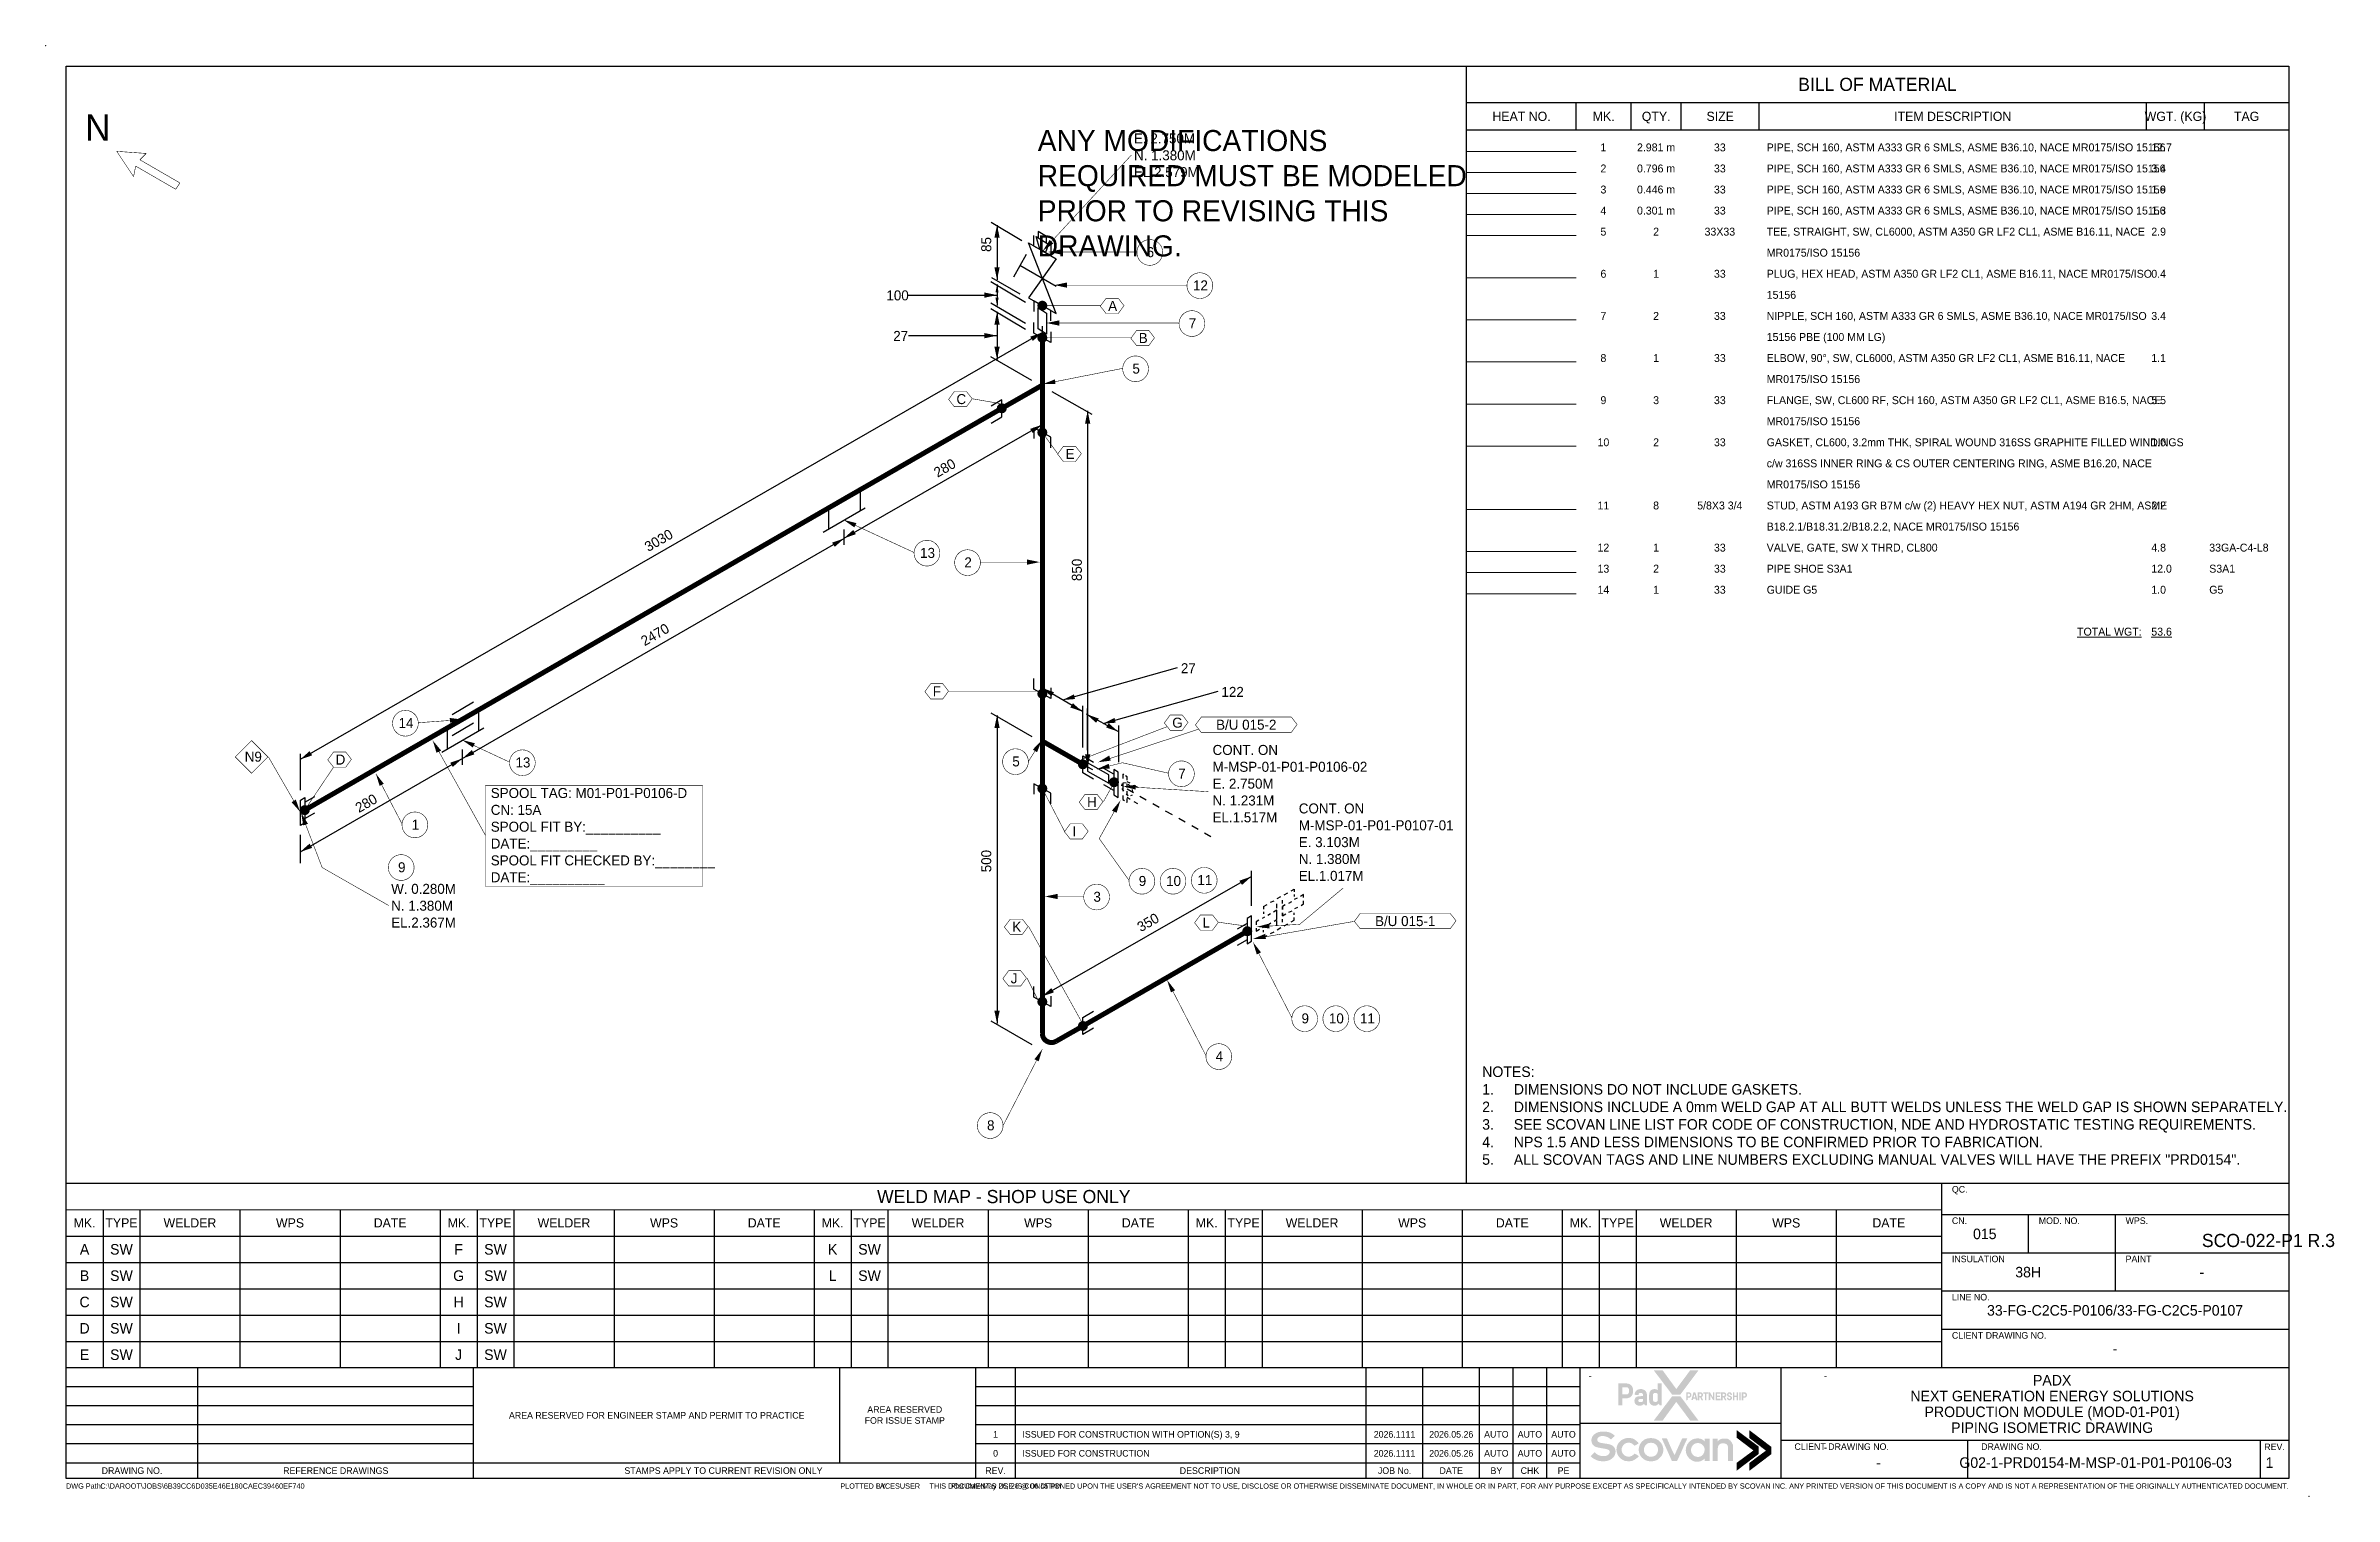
# Model space of a CAD drawing. Extents: x -4 to 431, y -3 to 272.
import ezdxf
from ezdxf.enums import TextEntityAlignment as Align

# ---------------------------------------------------------------- set-up
doc = ezdxf.new("R2018")
doc.units = 0
doc.header["$LTSCALE"] = 10
doc.layers.get('0').update_dxf_attribs({"lineweight": 0})
for name, color, linetype in [('BOM', 7, 'Continuous'), ('DIMENSION', 2, 'Continuous'), ('INTERNAL', 3, 'Continuous'), ('PIPE', 7, 'Continuous'), ('QC', 9, 'Continuous'), ('Text1', 7, 'Continuous'), ('TEXT2', 40, 'Continuous'), ('Title Block', 255, 'Continuous'), ('TITLE BLOCK-TEXT', 12, 'Continuous'), ('WELDS', 7, 'Continuous')]:
    doc.layers.add(name, color=color, linetype=linetype)
doc.styles.add('framdcn', font='', dxfattribs={"height": 2.5})
doc.styles.add('HmNote', font='hm.shx')
doc.styles.add('Scovan Standard', font='', dxfattribs={"height": 2.5})
doc.styles.get("Standard").update_dxf_attribs({"font": ''})
doc.styles.get('framdcn').set_extended_font_data('Franklin Gothic Medium Cond')
doc.styles.get('Scovan Standard').set_extended_font_data('Franklin Gothic Medium Cond')
doc.styles.get('Standard').set_extended_font_data('Franklin Gothic Medium Cond')

msp = doc.modelspace()

# ---------------------------------------------------------------- texts
at = {"style": 'framdcn'}
msp.add_text('%%UTOTAL WGT:', height=1.5, dxfattribs=at).set_placement((393.97, 160.04), align=Align.RIGHT)
msp.add_text('%%UTOTAL WGT:', height=1.5, dxfattribs=at).set_placement((393.97, 160.04), align=Align.RIGHT)
msp.add_text('%%U53.6', height=1.5, dxfattribs=at).set_placement((395.8, 160.04))
msp.add_text('%%U53.6', height=1.5, dxfattribs=at).set_placement((395.8, 160.04))
at = {"layer": 'BOM', "style": 'framdcn'}
for s, p in [('1', (291.8, 252)), ('2.981 m', (301.8, 252)), ('33', (313.9, 252)), ('2', (291.8, 248)), ('0.796 m', (301.8, 248)), ('33', (313.9, 248)), ('3', (291.8, 244)), ('0.446 m', (301.8, 244)), ('33', (313.9, 244)), ('4', (291.8, 240)), ('0.301 m', (301.8, 240)), ('33', (313.9, 240)), ('5', (291.8, 236)), ('2', (301.8, 236)), ('33X33', (313.9, 236)), ('6', (291.8, 228)), ('1', (301.8, 228)), ('33', (313.9, 228)), ('7', (291.8, 220)), ('2', (301.8, 220)), ('33', (313.9, 220)), ('8', (291.8, 212)), ('1', (301.8, 212)), ('33', (313.9, 212)), ('9', (291.8, 204)), ('3', (301.8, 204)), ('33', (313.9, 204)), ('10', (291.8, 196)), ('2', (301.8, 196)), ('33', (313.9, 196)), ('11', (291.8, 184)), ('8', (301.8, 184)), ('5/8X3 3/4', (313.9, 184)), ('12', (291.8, 176)), ('1', (301.8, 176)), ('33', (313.9, 176)), ('13', (291.8, 172)), ('14', (291.8, 168)), ('2', (301.8, 172)), ('1', (301.8, 168)), ('33', (313.9, 172)), ('33', (313.9, 168))]:
    msp.add_text(s, height=1.5, dxfattribs=at).set_placement(p, align=Align.CENTER)
for s, p in [('PIPE, SCH 160, ASTM A333 GR 6 SMLS, ASME B36.10, NACE MR0175/ISO 15156', (322.8, 252)), ('12.7', (395.8, 252)), ('PIPE, SCH 160, ASTM A333 GR 6 SMLS, ASME B36.10, NACE MR0175/ISO 15156', (322.8, 248)), ('3.4', (395.8, 248)), ('PIPE, SCH 160, ASTM A333 GR 6 SMLS, ASME B36.10, NACE MR0175/ISO 15156', (322.8, 244)), ('1.9', (395.8, 244)), ('PIPE, SCH 160, ASTM A333 GR 6 SMLS, ASME B36.10, NACE MR0175/ISO 15156', (322.8, 240)), ('1.3', (395.8, 240)), ('TEE, STRAIGHT, SW, CL6000, ASTM A350 GR LF2 CL1, ASME B16.11, NACE', (322.8, 236)), ('2.9', (395.8, 236)), ('MR0175/ISO 15156', (322.8, 232)), ('PLUG, HEX HEAD, ASTM A350 GR LF2 CL1, ASME B16.11, NACE MR0175/ISO', (322.8, 228)), ('0.4', (395.8, 228)), ('15156', (322.8, 224)), ('NIPPLE, SCH 160, ASTM A333 GR 6 SMLS, ASME B36.10, NACE MR0175/ISO', (322.8, 220)), ('15156 PBE (100 MM LG)', (322.8, 216)), ('3.4', (395.8, 220)), ('ELBOW, 90°, SW, CL6000, ASTM A350 GR LF2 CL1, ASME B16.11, NACE', (322.8, 212)), ('1.1', (395.8, 212)), ('MR0175/ISO 15156', (322.8, 208)), ('FLANGE, SW, CL600 RF, SCH 160, ASTM A350 GR LF2 CL1, ASME B16.5, NACE', (322.8, 204)), ('5.5', (395.8, 204)), ('MR0175/ISO 15156', (322.8, 200)), ('GASKET, CL600, 3.2mm THK, SPIRAL WOUND 316SS GRAPHITE FILLED WINDINGS', (322.8, 196)), ('1.0', (395.8, 196)), ('c/w 316SS INNER RING & CS OUTER CENTERING RING, ASME B16.20, NACE', (322.8, 192)), ('MR0175/ISO 15156', (322.8, 188)), ('STUD, ASTM A193 GR B7M c/w (2) HEAVY HEX NUT, ASTM A194 GR 2HM, ASME', (322.8, 184)), ('2.2', (395.8, 184)), ('B18.2.1/B18.31.2/B18.2.2, NACE MR0175/ISO 15156', (322.8, 180)), ('VALVE, GATE, SW X THRD, CL800', (322.8, 176)), ('4.8', (395.8, 176)), ('33GA-C4-L8', (406.8, 176)), ('GUIDE G5', (322.8, 168)), ('PIPE SHOE S3A1', (322.8, 172)), ('12.0', (395.8, 172)), ('1.0', (395.8, 168)), ('S3A1', (406.8, 172)), ('G5', (406.8, 168))]:
    msp.add_text(s, height=1.5, dxfattribs=at).set_placement(p)
at = {"layer": 'BOM', "color": 0, "style": 'framdcn'}
for s, p in [('A', (3.5, 42.5)), ('SW', (10.5, 42.5)), ('F', (74.5, 42.5)), ('SW', (81.5, 42.5)), ('K', (145.5, 42.5)), ('SW', (152.5, 42.5)), ('B', (3.5, 37.5)), ('SW', (10.5, 37.5)), ('G', (74.5, 37.5)), ('SW', (81.5, 37.5)), ('L', (145.5, 37.5)), ('SW', (152.5, 37.5)), ('C', (3.5, 32.5)), ('SW', (10.5, 32.5)), ('H', (74.5, 32.5)), ('SW', (81.5, 32.5)), ('D', (3.5, 27.5)), ('SW', (10.5, 27.5)), ('I', (74.5, 27.5)), ('SW', (81.5, 27.5)), ('E', (3.5, 22.5)), ('SW', (10.5, 22.5)), ('J', (74.5, 22.5)), ('SW', (81.5, 22.5))]:
    msp.add_text(s, height=2, dxfattribs=at).set_placement(p, align=Align.CENTER)
at = {"layer": 'DIMENSION', "style": 'framdcn'}
for s, rotation, p in [('85', 90, (175.6, 232.9)), ('280', 30, (165.4, 190)), ('3030', 30, (110.5, 175.9)), ('850', 90, (192.8, 170.4)), ('2470', 30, (109.8, 158)), ('280', 30, (55.59, 126.33)), ('500', 90, (175.6, 115.1)), ('350', 30, (204, 103.7))]:
    msp.add_text(s, height=1.9, rotation=rotation, dxfattribs=at).set_placement(p)
for s, p in [('100', (155.7, 223.7)), ('27', (157, 216)), ('27', (211.6, 152.9)), ('122', (219.3, 148.4))]:
    msp.add_text(s, height=1.9, dxfattribs=at).set_placement(p)
at = {"layer": 'INTERNAL', "style": 'framdcn'}
for s, p in [('B/U 015-2', (224.01, 143.12)), ('B/U 015-1', (254.18, 105.83))]:
    msp.add_text(s, height=1.9, dxfattribs=at).set_placement(p, align=Align.MIDDLE_CENTER)
at = {"layer": 'Text1', "insert": (268.79, 78.22), "char_height": 2, "width": 146.6752, "attachment_point": 1, "style": 'Scovan Standard'}
msp.add_mtext('NOTES: \\P\\pxi-3,l3,t3;1.^IDIMENSIONS DO NOT INCLUDE GASKETS.\\P2.^IDIMENSIONS INCLUDE A 0mm WELD GAP AT ALL BUTT WELDS UNLESS THE WELD GAP IS SHOWN SEPARATELY.\\P3.^ISEE SCOVAN LINE LIST FOR CODE OF CONSTRUCTION, NDE AND HYDROSTATIC TESTING REQUIREMENTS.\\P4.^INPS 1.5 AND LESS DIMENSIONS TO BE CONFIRMED PRIOR TO FABRICATION.\\P5.^IALL SCOVAN TAGS AND LINE NUMBERS EXCLUDING MANUAL VALVES WILL HAVE THE PREFIX "PRD0154".', dxfattribs=at)
at = {"layer": 'TEXT2', "style": 'framdcn'}
for s, height, p in [('N', 5, (3.6, 254)), ('6', 1.9, (205.1, 231.9)), ('12', 1.9, (213.9, 225.6)), ('A', 1.9, (197.8, 221.7)), ('B', 1.9, (203.6, 215.6)), ('7', 1.9, (213.1, 218.4)), ('5', 1.9, (202.4, 209.8)), ('C', 1.9, (169, 204)), ('E', 1.9, (189.7, 193.6)), ('13', 1.9, (162.1, 174.8)), ('2', 1.9, (170.5, 173)), ('F', 1.9, (164.5, 148.5)), ('14', 1.9, (63.1, 142.5)), ('G', 1.9, (209.96, 142.56)), ('CONT. ON', 1.9, (217.61, 137.38)), ('N9', 1.9, (33.9, 136.1)), ('D', 1.9, (51.16, 135.55)), ('13', 1.9, (85.3, 135)), ('5', 1.9, (179.6, 135.2)), ('7', 1.9, (211.1, 132.9)), ('M-MSP-01-P01-P0106-02', 1.9, (217.61, 134.18)), ('SPOOL TAG: M01-P01-P0106-D', 1.9, (80.6, 129.2)), ('CN: 15A', 1.9, (80.6, 126)), ('H', 1.9, (193.8, 127.5)), ('CONT. ON', 1.9, (233.98, 126.27)), ('1', 1.9, (65.6, 123.2)), ('SPOOL FIT BY:__________', 1.9, (80.6, 122.8)), ('I', 1.9, (191, 121.9)), ('M-MSP-01-P01-P0107-01', 1.9, (233.98, 123.07)), ('SPOOL FIT CHECKED BY:________', 1.9, (80.6, 116.4)), ('DATE:_________', 1.9, (80.6, 119.6)), ('9', 1.9, (63, 115.1)), ('DATE:__________', 1.9, (80.6, 113.2)), ('9', 1.9, (203.6, 112.5)), ('10', 1.9, (208.8, 112.5)), ('11', 1.9, (214.73, 112.67)), ('3', 1.9, (195, 109.5)), ('K', 1.9, (179.6, 103.8)), ('L', 1.9, (215.7, 104.6)), ('J', 1.9, (179.3, 94)), ('9', 1.9, (234.5, 86.4)), ('10', 1.9, (239.7, 86.4)), ('11', 1.9, (245.6, 86.4)), ('4', 1.9, (218.2, 79.2)), ('8', 1.9, (174.8, 66.1))]:
    msp.add_text(s, height=height, dxfattribs=at).set_placement(p)

# ---------------------------------------------------------------- blocks, each defined once
blk = doc.blocks.new('block1')
at = {"layer": 'TEXT2'}
blk.add_hatch(color=256, dxfattribs=at).paths.add_polyline_path([(0, 0), (2.4, 0.5), (2.4, -0.5)])
at = {"layer": 'TEXT2', "linetype": 'ByBlock', "const_width": 0.1, "flags": 128}
blk.add_lwpolyline([(16.8, 0), (0, 0)], dxfattribs=at)
blk = doc.blocks.new('block2')
at = {"layer": 'TEXT2'}
blk.add_hatch(color=256, dxfattribs=at).paths.add_polyline_path([(0, 0), (1.3, 2.1), (2, 1.4)])
at = {"layer": 'TEXT2', "linetype": 'ByBlock', "const_width": 0.1, "flags": 128}
blk.add_lwpolyline([(16.8, 18.2), (0, 0)], dxfattribs=at)
blk = doc.blocks.new('block3')
at = {"layer": 'TEXT2', "style": 'framdcn'}
for s, p in [('E. 2.750M', (0, 0)), ('N. 1.380M', (0, -3.2)), ('EL.2.579M', (0, -6.4))]:
    blk.add_text(s, height=1.9, dxfattribs=at).set_placement(p)
blk = doc.blocks.new('block4')
at = {"layer": 'TEXT2'}
blk.add_hatch(color=256, dxfattribs=at).paths.add_polyline_path([(0, 0), (2.4, 0.5), (2.4, -0.5)])
at = {"layer": 'TEXT2', "linetype": 'ByBlock', "const_width": 0.1, "flags": 128}
blk.add_lwpolyline([(25.2, 0), (0, 0)], dxfattribs=at)
blk = doc.blocks.new('block5')
at = {"layer": 'TEXT2'}
blk.add_hatch(color=256, dxfattribs=at).paths.add_polyline_path([(0, 0), (2.4, 0.5), (2.4, -0.5)])
at = {"layer": 'TEXT2', "linetype": 'ByBlock', "const_width": 0.1, "flags": 128}
blk.add_lwpolyline([(25.2, 0), (0, 0)], dxfattribs=at)
blk = doc.blocks.new('block6')
at = {"layer": 'TEXT2'}
blk.add_hatch(color=256, dxfattribs=at).paths.add_polyline_path([(0, 0), (2.3, 0.9), (2.4, 0)])
at = {"layer": 'TEXT2', "linetype": 'ByBlock', "const_width": 0.1, "flags": 128}
blk.add_lwpolyline([(15.2, 3), (0, 0)], dxfattribs=at)
blk = doc.blocks.new('block7')
at = {"layer": 'TEXT2'}
blk.add_hatch(color=256, dxfattribs=at).paths.add_polyline_path([(0, 0), (2.4, -0.6), (2, -1.4)])
at = {"layer": 'TEXT2', "linetype": 'ByBlock', "const_width": 0.1, "flags": 128}
blk.add_lwpolyline([(13.4, -6.2), (0, 0)], dxfattribs=at)
blk = doc.blocks.new('block8')
at = {"layer": 'TEXT2'}
blk.add_hatch(color=256, dxfattribs=at).paths.add_polyline_path([(0, 0), (-2.3, -0.6), (-2.4, 0.3)])
at = {"layer": 'TEXT2', "linetype": 'ByBlock', "const_width": 0.1, "flags": 128}
blk.add_lwpolyline([(-8.3, -0.6), (0, 0)], dxfattribs=at)
blk = doc.blocks.new('block9')
at = {"layer": 'TEXT2'}
blk.add_hatch(color=256, dxfattribs=at).paths.add_polyline_path([(0, 0), (2.4, -0.6), (2, -1.4)])
at = {"layer": 'TEXT2', "linetype": 'ByBlock', "const_width": 0.1, "flags": 128}
blk.add_lwpolyline([(9, -4.2), (0, 0)], dxfattribs=at)
blk = doc.blocks.new('block10')
at = {"layer": 'TEXT2'}
blk.add_hatch(color=256, dxfattribs=at).paths.add_polyline_path([(0, 0), (1.5, -1.9), (0.7, -2.3)])
at = {"layer": 'TEXT2', "linetype": 'ByBlock', "const_width": 0.1, "flags": 128}
blk.add_lwpolyline([(5, -9.6), (0, 0)], dxfattribs=at)
blk = doc.blocks.new('block11')
at = {"layer": 'TEXT2'}
blk.add_hatch(color=256, dxfattribs=at).paths.add_polyline_path([(0, 0), (1.6, -1.9), (0.7, -2.3)])
at = {"layer": 'TEXT2', "linetype": 'ByBlock', "const_width": 0.1, "flags": 128}
blk.add_lwpolyline([(10, -18), (0, 0)], dxfattribs=at)
blk = doc.blocks.new('block13')
at = {"layer": 'TEXT2'}
blk.add_hatch(color=256, dxfattribs=at).paths.add_polyline_path([(0, 0), (1.3, -2.1), (0.4, -2.4)])
at = {"layer": 'TEXT2', "linetype": 'ByBlock', "const_width": 0.1, "flags": 128}
blk.add_lwpolyline([(4, -10.4), (0, 0)], dxfattribs=at)
blk = doc.blocks.new('block14')
at = {"layer": 'TEXT2', "style": 'framdcn'}
for s, p in [('W. 0.280M', (0, 0)), ('N. 1.380M', (0, -3.2)), ('EL.2.367M', (0, -6.4))]:
    blk.add_text(s, height=1.9, dxfattribs=at).set_placement(p)
blk = doc.blocks.new('block15')
at = {"layer": 'TEXT2'}
blk.add_hatch(color=256, dxfattribs=at).paths.add_polyline_path([(0, 0), (-1.6, 1.8), (-0.8, 2.3)])
at = {"layer": 'TEXT2', "linetype": 'ByBlock', "const_width": 0.1, "flags": 128}
blk.add_lwpolyline([(-6, 10.4), (0, 0)], dxfattribs=at)
blk = doc.blocks.new('block16')
at = {"layer": 'TEXT2'}
blk.add_hatch(color=256, dxfattribs=at).paths.add_polyline_path([(0, 0), (-2.4, -0.5), (-2.4, 0.5)])
at = {"layer": 'TEXT2', "linetype": 'ByBlock', "const_width": 0.1, "flags": 128}
blk.add_lwpolyline([(-11.2, 0), (0, 0)], dxfattribs=at)
blk = doc.blocks.new('block17')
at = {"layer": 'TEXT2'}
blk.add_hatch(color=256, dxfattribs=at).paths.add_polyline_path([(0, 0), (-0.9, -2.3), (-1.7, -1.8)])
at = {"layer": 'TEXT2', "linetype": 'ByBlock', "const_width": 0.1, "flags": 128}
blk.add_lwpolyline([(-2.5, -4), (0, 0)], dxfattribs=at)
blk = doc.blocks.new('block18')
at = {"layer": 'TEXT2'}
blk.add_hatch(color=256, dxfattribs=at).paths.add_polyline_path([(0, 0), (2.2, 1), (2.4, 0.1)])
at = {"layer": 'TEXT2', "linetype": 'ByBlock', "const_width": 0.1, "flags": 128}
blk.add_lwpolyline([(4.8, 1.2), (0, 0)], dxfattribs=at)
blk = doc.blocks.new('block19')
at = {"layer": 'TEXT2'}
blk.add_hatch(color=256, dxfattribs=at).paths.add_polyline_path([(0, 0), (-0.7, -2.3), (-1.6, -1.9)])
at = {"layer": 'TEXT2', "linetype": 'ByBlock', "const_width": 0.1, "flags": 128}
blk.add_lwpolyline([(-4, -7.2), (0, 0)], dxfattribs=at)
blk = doc.blocks.new('block20')
at = {"layer": 'TEXT2'}
blk.add_hatch(color=256, dxfattribs=at).paths.add_polyline_path([(0, 0), (2.4, 0.3), (2.4, -0.6)])
at = {"layer": 'TEXT2', "linetype": 'ByBlock', "const_width": 0.1, "flags": 128}
blk.add_lwpolyline([(16.2, -1), (0, 0)], dxfattribs=at)
blk = doc.blocks.new('block21')
at = {"layer": 'TEXT2', "style": 'framdcn'}
for s, p in [('E. 2.750M', (0, 0)), ('N. 1.231M', (0, -3.2)), ('EL.1.517M', (0, -6.4))]:
    blk.add_text(s, height=1.9, dxfattribs=at).set_placement(p)
blk = doc.blocks.new('block22')
at = {"layer": 'TEXT2'}
blk.add_hatch(color=256, dxfattribs=at).paths.add_polyline_path([(0, 0), (2.4, 0.5), (2.4, -0.5)])
at = {"layer": 'TEXT2', "linetype": 'ByBlock', "const_width": 0.1, "flags": 128}
blk.add_lwpolyline([(7.4, 0), (0, 0)], dxfattribs=at)
blk = doc.blocks.new('block23')
at = {"layer": 'TEXT2'}
blk.add_hatch(color=256, dxfattribs=at).paths.add_polyline_path([(0, 0), (-0.7, -2.3), (-1.5, -1.9)])
at = {"layer": 'TEXT2', "linetype": 'ByBlock', "const_width": 0.1, "flags": 128}
blk.add_lwpolyline([(-7.4, -14.4), (0, 0)], dxfattribs=at)
blk = doc.blocks.new('block24')
at = {"layer": 'TEXT2'}
blk.add_hatch(color=256, dxfattribs=at).paths.add_polyline_path([(0, 0), (1.5, -1.9), (0.7, -2.3)])
at = {"layer": 'TEXT2', "linetype": 'ByBlock', "const_width": 0.1, "flags": 128}
blk.add_lwpolyline([(7.4, -14.4), (0, 0)], dxfattribs=at)
blk = doc.blocks.new('block25')
at = {"layer": 'TEXT2'}
blk.add_hatch(color=256, dxfattribs=at).paths.add_polyline_path([(0, 0), (1.5, -1.9), (0.7, -2.3)])
at = {"layer": 'TEXT2', "linetype": 'ByBlock', "const_width": 0.1, "flags": 128}
blk.add_lwpolyline([(7.4, -14.4), (0, 0)], dxfattribs=at)
blk = doc.blocks.new('block27')
at = {"layer": 'TEXT2', "style": 'framdcn'}
for s, p in [('E. 3.103M', (0, 0)), ('N. 1.380M', (0, -3.2)), ('EL.1.017M', (0, -6.4))]:
    blk.add_text(s, height=1.9, dxfattribs=at).set_placement(p)
blk = doc.blocks.new('block28')
at = {"layer": 'PIPE', "linetype": 'ByBlock', "flags": 128}
for points in [[(-1.2, 0.7), (0, 0)], [(-0.5, -1.7), (-1.2, 0.7)], [(-0.8, 1.7), (-0.8, 0.5)], [(0.8, 0.7), (-0.8, 1.7)], [(0, 0), (1.2, -0.7)], [(0.8, -0.5), (0.8, 0.7)], [(0.6, -2.3), (-0.5, -1.7)], [(1.2, -0.7), (0.6, -2.3)]]:
    blk.add_lwpolyline(points, dxfattribs=at)
at = {"flags": 1}
for tag in ['Tag', 'UCI', 'Pipe Ref', 'Description', 'Key']:
    blk.add_attdef(tag, (0, 0), '', height=1, dxfattribs=at)
blk = doc.blocks.new('block29')
at = {"layer": 'PIPE', "linetype": 'ByBlock', "flags": 128}
for points in [[(0, -2), (0, 0)], [(-1.5, -3.6), (-3.9, -7.9)], [(-1, -1.4), (1.6, -2.9)], [(4.2, -14.8), (-1, -1.4)], [(3.2, -3.8), (0, -2)], [(1.6, -2.9), (4.2, -4.4)], [(3.2, -1.8), (3.2, -3.8)], [(-2.7, -5.6), (4.2, -9.6)], [(4.2, -4.4), (-1, -11.8)], [(-1, -11.8), (4.2, -14.8)], [(0, -12.4), (0, -14.4)], [(3.2, -14.2), (0, -12.4)], [(3.2, -16.2), (3.2, -14.2)]]:
    blk.add_lwpolyline(points, dxfattribs=at)
at = {"flags": 1}
for tag in ['Tag', 'UCI', 'Pipe Ref', 'Description', 'Key']:
    blk.add_attdef(tag, (0, 0), '', height=1, dxfattribs=at)
blk = doc.blocks.new('block30')
at = {"layer": 'PIPE', "linetype": 'ByBlock', "flags": 128}
for points in [[(-0.8, 0.5), (0, 0)], [(-0.8, -3.5), (-0.8, 0.5)], [(0, 0), (0.8, -0.5)], [(0.8, -4.5), (-0.8, -3.5)], [(0.8, -0.5), (0.8, -4.5)]]:
    blk.add_lwpolyline(points, dxfattribs=at)
at = {"flags": 1}
for tag in ['Tag', 'UCI', 'Pipe Ref', 'Description', 'Key']:
    blk.add_attdef(tag, (0, 0), '', height=1, dxfattribs=at)
blk = doc.blocks.new('block31')
at = {"layer": 'PIPE', "linetype": 'ByBlock', "flags": 128}
for points in [[(0, -2), (0, 0)], [(3.2, -3.8), (0, -2)], [(3.2, -1.8), (3.2, -3.8)], [(-6.1, -14.7), (-8.1, -15.9)], [(-6.1, -17.9), (-6.1, -14.7)], [(-8.1, -19.1), (-6.1, -17.9)], [(0, -20), (0, -22)], [(3.2, -21.8), (0, -20)], [(3.2, -23.8), (3.2, -21.8)]]:
    blk.add_lwpolyline(points, dxfattribs=at)
at = {"layer": 'PIPE', "linetype": 'ByBlock', "const_width": 0.95, "flags": 128}
for points in [[(1.6, -11.9), (1.6, -2.9)], [(-6.1, -16.3), (1.6, -11.9)], [(1.6, -20.9), (1.6, -11.9)]]:
    blk.add_lwpolyline(points, dxfattribs=at)
at = {"flags": 1}
for tag in ['Tag', 'UCI', 'Pipe Ref', 'Description', 'Key']:
    blk.add_attdef(tag, (0, 0), '', height=1, dxfattribs=at)
blk = doc.blocks.new('block32')
at = {"layer": 'PIPE', "linetype": 'ByBlock', "const_width": 0.95, "flags": 128}
for points in [[(-29.9, -17.2), (0, 0)], [(-102.3, -59), (-29.9, -17.2)], [(-132.3, -76.3), (-102.3, -59)]]:
    blk.add_lwpolyline(points, dxfattribs=at)
at = {"flags": 1}
for tag in ['Tag', 'UCI', 'Pipe Ref', 'Description', 'Key']:
    blk.add_attdef(tag, (0, 0), '', height=1, dxfattribs=at)
blk = doc.blocks.new('block33')
at = {"layer": 'PIPE', "linetype": 'ByBlock', "flags": 128}
for points in [[(-8, -4.6), (0, 0)], [(-7, 0), (-7, -4)], [(-1, 3.5), (-1, -0.5)]]:
    blk.add_lwpolyline(points, dxfattribs=at)
at = {"flags": 1}
for tag in ['Tag', 'UCI', 'Pipe Ref', 'Description', 'Key']:
    blk.add_attdef(tag, (0, 0), '', height=1, dxfattribs=at)
blk = doc.blocks.new('block34')
at = {"layer": 'PIPE', "linetype": 'ByBlock', "flags": 128}
for points in [[(4, 2.4), (0, 0)], [(4, -1.6), (0, -4)]]:
    blk.add_lwpolyline(points, dxfattribs=at)
at = {"flags": 1}
for tag in ['Tag', 'UCI', 'Pipe Ref', 'Description', 'Key']:
    blk.add_attdef(tag, (0, 0), '', height=1, dxfattribs=at)
blk = doc.blocks.new('block35')
at = {"layer": 'PIPE', "linetype": 'ByBlock', "flags": 128}
for points in [[(-8, -4.6), (0, 0)], [(-7, 0), (-7, -4)], [(-1, 3.5), (-1, -0.5)]]:
    blk.add_lwpolyline(points, dxfattribs=at)
at = {"flags": 1}
for tag in ['Tag', 'UCI', 'Pipe Ref', 'Description', 'Key']:
    blk.add_attdef(tag, (0, 0), '', height=1, dxfattribs=at)
blk = doc.blocks.new('block36')
at = {"layer": 'PIPE', "linetype": 'ByBlock', "flags": 128}
for points in [[(-0.8, 1.9), (0, 2.4)], [(-0.8, -2.9), (-0.8, 1.9)], [(0, 1.5), (1.9, 2.6)], [(0, 2.4), (0, 0)], [(0, 0), (0, -2.4)], [(0, -2.4), (-0.8, -2.9)], [(0, -1.6), (1.9, -0.5)]]:
    blk.add_lwpolyline(points, dxfattribs=at)
at = {"flags": 1}
for tag in ['Tag', 'UCI', 'Pipe Ref', 'Description', 'Key']:
    blk.add_attdef(tag, (0, 0), '', height=1, dxfattribs=at)
blk = doc.blocks.new('block37')
at = {"layer": 'PIPE', "linetype": 'ByBlock', "const_width": 0.95, "flags": 128}
blk.add_lwpolyline([(0, -49.6), (0, 0)], dxfattribs=at)
at = {"flags": 1}
for tag in ['Tag', 'UCI', 'Pipe Ref', 'Description', 'Key']:
    blk.add_attdef(tag, (0, 0), '', height=1, dxfattribs=at)
blk = doc.blocks.new('block38')
at = {"layer": 'PIPE', "linetype": 'ByBlock', "flags": 128}
for points in [[(0, -2), (0, 0)], [(3.2, -3.8), (0, -2)], [(3.2, -1.8), (3.2, -3.8)], [(9.3, -14.7), (11.3, -15.9)], [(9.3, -17.9), (9.3, -14.7)], [(0, -20), (0, -22)], [(3.2, -21.8), (0, -20)], [(11.3, -19.1), (9.3, -17.9)], [(3.2, -23.8), (3.2, -21.8)]]:
    blk.add_lwpolyline(points, dxfattribs=at)
at = {"layer": 'PIPE', "linetype": 'ByBlock', "const_width": 0.95, "flags": 128}
for points in [[(1.6, -11.9), (1.6, -2.9)], [(9.3, -16.3), (1.6, -11.9)], [(1.6, -20.9), (1.6, -11.9)]]:
    blk.add_lwpolyline(points, dxfattribs=at)
at = {"flags": 1}
for tag in ['Tag', 'UCI', 'Pipe Ref', 'Description', 'Key']:
    blk.add_attdef(tag, (0, 0), '', height=1, dxfattribs=at)
blk = doc.blocks.new('block39')
at = {"layer": 'PIPE', "linetype": 'ByBlock', "flags": 128}
for points in [[(0, 0.8), (0, 0)], [(4, -1.5), (0, 0.8)], [(0, 0), (0, -0.8)], [(0, -0.8), (4, -3.1)], [(4, -3.1), (4, -1.5)]]:
    blk.add_lwpolyline(points, dxfattribs=at)
at = {"flags": 1}
for tag in ['Tag', 'UCI', 'Pipe Ref', 'Description', 'Key']:
    blk.add_attdef(tag, (0, 0), '', height=1, dxfattribs=at)
blk = doc.blocks.new('block40')
at = {"layer": 'PIPE', "linetype": 'ByBlock', "flags": 128}
for points in [[(0, 1.5), (-1.9, 2.6)], [(0, 2.4), (0, 0)], [(0.8, 1.9), (0, 2.4)], [(0, 0), (0, -2.4)], [(0.8, -2.9), (0.8, 1.9)], [(0, -1.6), (-1.9, -0.5)], [(0, -2.4), (0.8, -2.9)]]:
    blk.add_lwpolyline(points, dxfattribs=at)
at = {"flags": 1}
for tag in ['Tag', 'UCI', 'Pipe Ref', 'Description', 'Key']:
    blk.add_attdef(tag, (0, 0), '', height=1, dxfattribs=at)
blk = doc.blocks.new('block41')
at = {"layer": 'PIPE', "linetype": 'ByBlock', "const_width": 0.95, "flags": 128}
blk.add_lwpolyline([(0, -40.5), (0, 0)], dxfattribs=at)
at = {"flags": 1}
for tag in ['Tag', 'UCI', 'Pipe Ref', 'Description', 'Key']:
    blk.add_attdef(tag, (0, 0), '', height=1, dxfattribs=at)
blk = doc.blocks.new('block42')
at = {"layer": 'PIPE', "linetype": 'ByBlock', "flags": 128}
for points in [[(-3.33, 6.9), (-3.33, 8.9)], [(-0.13, 5.1), (-3.33, 6.9)], [(-0.13, 7.1), (-0.13, 5.1)], [(5.97, 3), (7.97, 4.2)], [(5.97, -0.2), (5.97, 3)], [(7.97, 1), (5.97, -0.2)]]:
    blk.add_lwpolyline(points, dxfattribs=at)
at = {"layer": 'PIPE', "linetype": 'ByBlock', "const_width": 0.95, "flags": 128}
for points in [[(-1.73, 0), (-1.73, 6)], [(0.87, -1.5), (0.59, -1.63), (0.3, -1.71), (0, -1.73), (-0.3, -1.71), (-0.59, -1.63), (-0.87, -1.5), (-1.11, -1.33), (-1.33, -1.11), (-1.5, -0.87), (-1.63, -0.59), (-1.71, -0.3), (-1.73, 0)], [(5.97, 1.4), (0.87, -1.5)]]:
    blk.add_lwpolyline(points, dxfattribs=at)
at = {"flags": 1}
for tag in ['Tag', 'UCI', 'Pipe Ref', 'Description', 'Key']:
    blk.add_attdef(tag, (0, 0), '', height=1, dxfattribs=at)
blk = doc.blocks.new('block43')
at = {"layer": 'PIPE', "linetype": 'ByBlock', "const_width": 0.95, "flags": 128}
blk.add_lwpolyline([(31.2, 18), (0, 0)], dxfattribs=at)
at = {"flags": 1}
for tag in ['Tag', 'UCI', 'Pipe Ref', 'Description', 'Key']:
    blk.add_attdef(tag, (0, 0), '', height=1, dxfattribs=at)
blk = doc.blocks.new('block44')
at = {"layer": 'PIPE', "linetype": 'ByBlock', "flags": 128}
for points in [[(0, 1.5), (-1.9, 0.4)], [(0.8, 2.9), (0, 2.4)], [(0, 2.4), (0, 0)], [(0, 0), (0, -2.4)], [(0.8, -1.9), (0.8, 2.9)], [(0, -1.6), (-1.9, -2.7)], [(0, -2.4), (0.8, -1.9)]]:
    blk.add_lwpolyline(points, dxfattribs=at)
at = {"flags": 1}
for tag in ['Tag', 'UCI', 'Pipe Ref', 'Description', 'Key']:
    blk.add_attdef(tag, (0, 0), '', height=1, dxfattribs=at)
blk = doc.blocks.new('block45')
at = {"layer": 'WELDS'}
h = blk.add_hatch(color=256, dxfattribs=at)
edge = h.paths.add_edge_path(flags=0)
edge.add_arc((0, 0), 0.95, 0, 360)
at = {"flags": 1}
for tag in ['Tag', 'UCI', 'Pipe Ref', 'Description', 'Key']:
    blk.add_attdef(tag, (0, 0), '', height=1, dxfattribs=at)
blk = doc.blocks.new('block46')
at = {"layer": 'WELDS'}
h = blk.add_hatch(color=256, dxfattribs=at)
edge = h.paths.add_edge_path(flags=0)
edge.add_arc((0, 0), 0.95, 0, 360)
at = {"flags": 1}
for tag in ['Tag', 'UCI', 'Pipe Ref', 'Description', 'Key']:
    blk.add_attdef(tag, (0, 0), '', height=1, dxfattribs=at)
blk = doc.blocks.new('block47')
at = {"layer": 'WELDS'}
h = blk.add_hatch(color=256, dxfattribs=at)
edge = h.paths.add_edge_path(flags=0)
edge.add_arc((0, 0), 0.95, 0, 360)
at = {"flags": 1}
for tag in ['Tag', 'UCI', 'Pipe Ref', 'Description', 'Key']:
    blk.add_attdef(tag, (0, 0), '', height=1, dxfattribs=at)
blk = doc.blocks.new('block48')
at = {"layer": 'WELDS'}
h = blk.add_hatch(color=256, dxfattribs=at)
edge = h.paths.add_edge_path(flags=0)
edge.add_arc((0, 0), 0.95, 0, 360)
at = {"flags": 1}
for tag in ['Tag', 'UCI', 'Pipe Ref', 'Description', 'Key']:
    blk.add_attdef(tag, (0, 0), '', height=1, dxfattribs=at)
blk = doc.blocks.new('block49')
at = {"layer": 'WELDS'}
h = blk.add_hatch(color=256, dxfattribs=at)
edge = h.paths.add_edge_path(flags=0)
edge.add_arc((0, 0), 0.95, 0, 360)
at = {"flags": 1}
for tag in ['Tag', 'UCI', 'Pipe Ref', 'Description', 'Key']:
    blk.add_attdef(tag, (0, 0), '', height=1, dxfattribs=at)
blk = doc.blocks.new('block50')
at = {"layer": 'WELDS'}
h = blk.add_hatch(color=256, dxfattribs=at)
edge = h.paths.add_edge_path(flags=0)
edge.add_arc((0, 0), 0.95, 0, 360)
at = {"flags": 1}
for tag in ['Tag', 'UCI', 'Pipe Ref', 'Description', 'Key']:
    blk.add_attdef(tag, (0, 0), '', height=1, dxfattribs=at)
blk = doc.blocks.new('block51')
at = {"layer": 'WELDS'}
h = blk.add_hatch(color=256, dxfattribs=at)
edge = h.paths.add_edge_path(flags=0)
edge.add_arc((0, 0), 0.95, 0, 360)
at = {"flags": 1}
for tag in ['Tag', 'UCI', 'Pipe Ref', 'Description', 'Key']:
    blk.add_attdef(tag, (0, 0), '', height=1, dxfattribs=at)
blk = doc.blocks.new('block52')
at = {"layer": 'WELDS'}
h = blk.add_hatch(color=256, dxfattribs=at)
edge = h.paths.add_edge_path(flags=0)
edge.add_arc((0, 0), 0.95, 0, 360)
at = {"flags": 1}
for tag in ['Tag', 'UCI', 'Pipe Ref', 'Description', 'Key']:
    blk.add_attdef(tag, (0, 0), '', height=1, dxfattribs=at)
blk = doc.blocks.new('block53')
at = {"layer": 'WELDS'}
h = blk.add_hatch(color=256, dxfattribs=at)
edge = h.paths.add_edge_path(flags=0)
edge.add_arc((0, 0), 0.95, 0, 360)
at = {"flags": 1}
for tag in ['Tag', 'UCI', 'Pipe Ref', 'Description', 'Key']:
    blk.add_attdef(tag, (0, 0), '', height=1, dxfattribs=at)
blk = doc.blocks.new('block54')
at = {"layer": 'WELDS'}
h = blk.add_hatch(color=256, dxfattribs=at)
edge = h.paths.add_edge_path(flags=0)
edge.add_arc((0, 0), 0.95, 0, 360)
at = {"flags": 1}
for tag in ['Tag', 'UCI', 'Pipe Ref', 'Description', 'Key']:
    blk.add_attdef(tag, (0, 0), '', height=1, dxfattribs=at)
blk = doc.blocks.new('block55')
at = {"layer": 'WELDS'}
h = blk.add_hatch(color=256, dxfattribs=at)
edge = h.paths.add_edge_path(flags=0)
edge.add_arc((0, 0), 0.95, 0, 360)
at = {"flags": 1}
for tag in ['Tag', 'UCI', 'Pipe Ref', 'Description', 'Key']:
    blk.add_attdef(tag, (0, 0), '', height=1, dxfattribs=at)
blk = doc.blocks.new('block56')
at = {"layer": 'WELDS'}
h = blk.add_hatch(color=256, dxfattribs=at)
edge = h.paths.add_edge_path(flags=0)
edge.add_arc((0, 0), 0.95, 0, 360)
at = {"flags": 1}
for tag in ['Tag', 'UCI', 'Pipe Ref', 'Description', 'Key']:
    blk.add_attdef(tag, (0, 0), '', height=1, dxfattribs=at)
blk = doc.blocks.new('tt-sv-iso-db')
for p, q in [((-65.94, -212.17), (-65.94, -247.17)), ((-414.89, -217.17), (-414.89, -247.17)), ((-407.89, -217.17), (-407.89, -247.17)), ((-388.89, -217.17), (-388.89, -247.17)), ((-369.89, -217.17), (-369.89, -247.17)), ((-350.89, -217.17), (-350.89, -247.17)), ((-343.89, -217.17), (-343.89, -247.17)), ((-336.89, -217.17), (-336.89, -247.17)), ((-317.89, -217.17), (-317.89, -247.17)), ((-298.89, -217.17), (-298.89, -247.17)), ((-279.89, -217.17), (-279.89, -247.17)), ((-272.89, -217.17), (-272.89, -247.17)), ((-265.89, -217.17), (-265.89, -247.17)), ((-246.89, -217.17), (-246.89, -247.17)), ((-227.89, -217.17), (-227.89, -247.17)), ((-208.89, -217.17), (-208.89, -247.17)), ((-201.89, -217.17), (-201.89, -247.17)), ((-194.89, -217.17), (-194.89, -247.17)), ((-175.89, -217.17), (-175.89, -247.17)), ((-156.89, -217.17), (-156.89, -247.17)), ((-137.89, -217.17), (-137.89, -247.17)), ((-130.89, -217.17), (-130.89, -247.17)), ((-123.89, -217.17), (-123.89, -247.17)), ((-104.89, -217.17), (-104.89, -247.17)), ((-85.89, -217.17), (-85.89, -247.17)), ((-65.94, -218.13), (-65.94, -218.13)), ((-421.89, -222.17), (-65.94, -222.17)), ((-65.94, -225.39), (-65.94, -246.22)), ((-421.89, -227.17), (-65.94, -227.17)), ((-421.89, -232.17), (-65.94, -232.17)), ((-421.89, -237.17), (-65.94, -237.17)), ((-421.89, -242.17), (-65.94, -242.17))]:
    blk.add_line(p, q)
at = {"lineweight": 0}
blk.add_line((-421.89, -217.17), (-65.94, -217.17), dxfattribs=at)
at = {"color": 255}
blk.add_lwpolyline([(0, -212.17), (-421.89, -212.17)], dxfattribs=at)
at = {"layer": 'BOM', "color": 255}
blk.add_line((-156.14, 0), (-156.14, -212.17), dxfattribs=at)
at = {"layer": 'BOM', "color": 3}
for p, q in [((-156.14, -6.94), (0, -6.94)), ((-135.24, -12.14), (-135.24, -6.94)), ((-135.24, -12.14), (-135.24, -6.94)), ((-124.84, -12.14), (-124.84, -6.94)), ((-115.3, -12.14), (-115.3, -6.94)), ((-100.55, -12.14), (-100.55, -6.94)), ((-27, -12.14), (-27, -6.94)), ((-16, -12.14), (-16, -6.94)), ((0, -12.14), (-156.14, -12.14))]:
    blk.add_line(p, q, dxfattribs=at)
at = {"layer": 'Title Block', "color": 9}
for p, q in [((0, -218.13), (-65.94, -218.13)), ((-49.45, -218.13), (-49.45, -225.39)), ((-32.97, -218.13), (-32.97, -232.65)), ((0, -225.39), (-65.94, -225.39)), ((0, -232.65), (-65.94, -232.65)), ((0, -239.91), (-65.94, -239.91))]:
    blk.add_line(p, q, dxfattribs=at)
at = {"layer": 'BOM', "color": 3}
for s, style, p in [('BILL OF MATERIAL', 'Scovan Standard', (-78.07, -3.47)), ('WELD MAP - SHOP USE ONLY', 'framdcn', (-243.91, -214.67))]:
    blk.add_text(s, height=2.5, dxfattribs=dict(at, style=style)).set_placement(p, align=Align.MIDDLE_CENTER)
at = {"layer": 'BOM'}
for s, style, p in [('HEAT NO.', 'Scovan Standard', (-145.63, -9.54)), ('MK.', 'Scovan Standard', (-130.04, -9.54)), ('QTY.', 'Scovan Standard', (-120.07, -9.54)), ('SIZE', 'Scovan Standard', (-107.92, -9.54)), ('ITEM DESCRIPTION', 'Scovan Standard', (-63.78, -9.54)), ('WGT. (KG)', 'Scovan Standard', (-21.5, -9.54)), ('TAG', 'Scovan Standard', (-8, -9.54)), ('MK.', 'framdcn', (-418.39, -219.67)), ('TYPE', 'framdcn', (-411.39, -219.67)), ('WELDER', 'framdcn', (-398.39, -219.67)), ('WPS', 'framdcn', (-379.39, -219.67)), ('DATE', 'framdcn', (-360.39, -219.67)), ('MK.', 'framdcn', (-347.39, -219.67)), ('TYPE', 'framdcn', (-340.39, -219.67)), ('WELDER', 'framdcn', (-327.39, -219.67)), ('WPS', 'framdcn', (-308.39, -219.67)), ('DATE', 'framdcn', (-289.39, -219.67)), ('MK.', 'framdcn', (-276.39, -219.67)), ('TYPE', 'framdcn', (-269.39, -219.67)), ('WELDER', 'framdcn', (-256.39, -219.67)), ('WPS', 'framdcn', (-237.39, -219.67)), ('DATE', 'framdcn', (-218.39, -219.67)), ('MK.', 'framdcn', (-205.39, -219.67)), ('TYPE', 'framdcn', (-198.39, -219.67)), ('WELDER', 'framdcn', (-185.39, -219.67)), ('WPS', 'framdcn', (-166.39, -219.67)), ('DATE', 'framdcn', (-147.39, -219.67)), ('MK.', 'framdcn', (-134.39, -219.67)), ('TYPE', 'framdcn', (-127.39, -219.67)), ('WELDER', 'framdcn', (-114.39, -219.67)), ('WPS', 'framdcn', (-95.39, -219.67)), ('DATE', 'framdcn', (-75.91, -219.67))]:
    blk.add_text(s, height=1.75, dxfattribs=dict(at, style=style)).set_placement(p, align=Align.MIDDLE_CENTER)
at = {"layer": 'DEFPOINTS', "color": 1, "insert": (-196.72, -12.14), "char_height": 4, "width": 81.4864, "attachment_point": 2, "style": 'HmNote'}
blk.add_mtext('\\pxql;ANY MODIFICATIONS REQUIRED MUST BE MODELED PRIOR TO REVISING THIS DRAWING.', dxfattribs=at)
at = {"layer": 'QC', "color": 7, "linetype": 'Continuous', "style": 'Scovan Standard'}
blk.add_text('QC.', height=1.25, dxfattribs=at).set_placement((-63.94, -213.92))
at = {"layer": 'TITLE BLOCK-TEXT', "color": 7, "linetype": 'Continuous', "style": 'Scovan Standard'}
for s, p in [('CN.', (-63.94, -219.88)), ('MOD. NO.', (-47.45, -219.88)), ('WPS.', (-30.97, -219.88)), ('INSULATION', (-63.94, -227.14)), ('PAINT', (-30.97, -227.14)), ('LINE NO.', (-63.94, -234.4)), ('CLIENT DRAWING NO.', (-63.94, -241.66))]:
    blk.add_text(s, height=1.25, dxfattribs=at).set_placement(p)
at = {"layer": 'TITLE BLOCK-TEXT', "color": 210, "style": 'Scovan Standard'}
for tag, p in [('CN', (-57.69, -221.76)), ('MOD_NO', (-41.21, -221.76)), ('INSULATION', (-49.45, -229.02)), ('PAINT', (-16.49, -229.02)), ('LN', (-32.97, -236.28)), ('CLIENTDWGNO', (-32.97, -243.54))]:
    blk.add_attdef(tag, text='', height=2, dxfattribs=at).set_placement(p, align=Align.MIDDLE_CENTER)
at = {"layer": 'TITLE BLOCK-TEXT', "color": 210, "lineweight": 30, "flags": 104}
blk.add_attdef('WPS', text='', height=2, dxfattribs=at).set_placement((-16.43, -221.76), align=Align.MIDDLE_CENTER)
blk = doc.blocks.new('SCOVAN-LOGO')
at = {"linetype": 'Continuous'}
h = blk.add_hatch(color=30, dxfattribs=at)
h.dxf.hatch_style = 1
edge = h.paths.add_edge_path()
edge.add_spline(control_points=[(-31.1, 6), (-30.1, 6.9), (-30.1, 6.9), (-31.3, 7.7)], knot_values=[0, 0, 0, 0, 1, 1, 1, 1], degree=3, periodic=0)
edge.add_spline(control_points=[(-31.3, 7.7), (-32.5, 8.5), (-33.7, 8.8), (-35.4, 8.8)], knot_values=[0, 0, 0, 0, 1, 1, 1, 1], degree=3, periodic=0)
edge.add_spline(control_points=[(-35.4, 8.8), (-37.4, 8.8), (-38.7, 8.4), (-39.8, 7.4)], knot_values=[0, 0, 0, 0, 1, 1, 1, 1], degree=3, periodic=0)
edge.add_spline(control_points=[(-39.8, 7.4), (-41.2, 6.2), (-41.4, 4), (-40.3, 2.7)], knot_values=[0, 0, 0, 0, 1, 1, 1, 1], degree=3, periodic=0)
edge.add_spline(control_points=[(-40.3, 2.7), (-39.6, 1.8), (-38.7, 1.5), (-34.8, 0.9)], knot_values=[0, 0, 0, 0, 1, 1, 1, 1], degree=3, periodic=0)
edge.add_spline(control_points=[(-34.8, 0.9), (-33, 0.6), (-32.3, 0), (-32.6, -0.9)], knot_values=[0, 0, 0, 0, 1, 1, 1, 1], degree=3, periodic=0)
edge.add_spline(control_points=[(-32.6, -0.9), (-32.9, -1.9), (-34, -2.5), (-35.5, -2.5)], knot_values=[0, 0, 0, 0, 1, 1, 1, 1], degree=3, periodic=0)
edge.add_spline(control_points=[(-35.5, -2.5), (-36.9, -2.5), (-38.1, -2), (-39.1, -1.1)], knot_values=[0, 0, 0, 0, 1, 1, 1, 1], degree=3, periodic=0)
edge.add_line((-39.1, -1.1), (-39.5, -0.7))
edge.add_line((-39.5, -0.7), (-40.5, -1.6))
edge.add_line((-40.5, -1.6), (-41.4, -2.5))
edge.add_line((-41.4, -2.5), (-41, -2.9))
edge.add_spline(control_points=[(-41, -2.9), (-40.2, -3.6), (-38.9, -4.3), (-37.9, -4.6)], knot_values=[0, 0, 0, 0, 1, 1, 1, 1], degree=3, periodic=0)
edge.add_spline(control_points=[(-37.9, -4.6), (-36.8, -4.9), (-35, -4.9), (-33.8, -4.7)], knot_values=[0, 0, 0, 0, 1, 1, 1, 1], degree=3, periodic=0)
edge.add_spline(control_points=[(-33.8, -4.7), (-32.3, -4.3), (-31, -3.4), (-30.4, -2.3)], knot_values=[0, 0, 0, 0, 1, 1, 1, 1], degree=3, periodic=0)
edge.add_spline(control_points=[(-30.4, -2.3), (-29.5, -0.6), (-29.9, 1.4), (-31.3, 2.3)], knot_values=[0, 0, 0, 0, 1, 1, 1, 1], degree=3, periodic=0)
edge.add_spline(control_points=[(-31.3, 2.3), (-32, 2.8), (-33, 3.1), (-34.8, 3.3)], knot_values=[0, 0, 0, 0, 1, 1, 1, 1], degree=3, periodic=0)
edge.add_spline(control_points=[(-34.8, 3.3), (-36.9, 3.6), (-37.3, 3.7), (-37.8, 4.1)], knot_values=[0, 0, 0, 0, 1, 1, 1, 1], degree=3, periodic=0)
edge.add_spline(control_points=[(-37.8, 4.1), (-38.6, 4.6), (-38.5, 5.7), (-37.6, 6.3)], knot_values=[0, 0, 0, 0, 1, 1, 1, 1], degree=3, periodic=0)
edge.add_spline(control_points=[(-37.6, 6.3), (-36.3, 7.1), (-34.1, 6.8), (-32.6, 5.6)], knot_values=[0, 0, 0, 0, 1, 1, 1, 1], degree=3, periodic=0)
edge.add_spline(control_points=[(-32.6, 5.6), (-32.4, 5.4), (-32.1, 5.2), (-32.1, 5.2)], knot_values=[0, 0, 0, 0, 1, 1, 1, 1], degree=3, periodic=0)
edge.add_spline(control_points=[(-32.1, 5.2), (-32, 5.2), (-31.6, 5.6), (-31.1, 6)], knot_values=[0, 0, 0, 0, 1, 1, 1, 1], degree=3, periodic=0)
edge = h.paths.add_edge_path()
edge.add_spline(control_points=[(-26.3, 2.6), (-25.8, 3.3), (-25.1, 3.6), (-24.1, 3.7)], knot_values=[0, 0, 0, 0, 1, 1, 1, 1], degree=3, periodic=0)
edge.add_spline(control_points=[(-24.1, 3.7), (-23.1, 3.7), (-22.5, 3.5), (-21.8, 2.8)], knot_values=[0, 0, 0, 0, 1, 1, 1, 1], degree=3, periodic=0)
edge.add_spline(control_points=[(-21.8, 2.8), (-21.5, 2.5), (-21.2, 2.3), (-21.2, 2.3)], knot_values=[0, 0, 0, 0, 1, 1, 1, 1], degree=3, periodic=0)
edge.add_spline(control_points=[(-21.2, 2.3), (-21.1, 2.3), (-20.7, 2.5), (-20.2, 2.8)], knot_values=[0, 0, 0, 0, 1, 1, 1, 1], degree=3, periodic=0)
edge.add_spline(control_points=[(-20.2, 2.8), (-19.5, 3.3), (-19.3, 3.4), (-19.4, 3.6)], knot_values=[0, 0, 0, 0, 1, 1, 1, 1], degree=3, periodic=0)
edge.add_spline(control_points=[(-19.4, 3.6), (-19.7, 4), (-20.9, 5), (-21.6, 5.4)], knot_values=[0, 0, 0, 0, 1, 1, 1, 1], degree=3, periodic=0)
edge.add_spline(control_points=[(-21.6, 5.4), (-23.1, 6.1), (-25.4, 6), (-26.8, 5.1)], knot_values=[0, 0, 0, 0, 1, 1, 1, 1], degree=3, periodic=0)
edge.add_spline(control_points=[(-26.8, 5.1), (-27.6, 4.7), (-28.6, 3.7), (-28.9, 3)], knot_values=[0, 0, 0, 0, 1, 1, 1, 1], degree=3, periodic=0)
edge.add_spline(control_points=[(-28.9, 3), (-30, 0.9), (-29.6, -1.6), (-27.9, -3.3)], knot_values=[0, 0, 0, 0, 1, 1, 1, 1], degree=3, periodic=0)
edge.add_spline(control_points=[(-27.9, -3.3), (-27.3, -3.9), (-26.3, -4.5), (-25.5, -4.7)], knot_values=[0, 0, 0, 0, 1, 1, 1, 1], degree=3, periodic=0)
edge.add_spline(control_points=[(-25.5, -4.7), (-25.3, -4.8), (-24.5, -4.8), (-23.8, -4.8)], knot_values=[0, 0, 0, 0, 1, 1, 1, 1], degree=3, periodic=0)
edge.add_spline(control_points=[(-23.8, -4.8), (-22.5, -4.8), (-22.4, -4.8), (-21.5, -4.3)], knot_values=[0, 0, 0, 0, 1, 1, 1, 1], degree=3, periodic=0)
edge.add_spline(control_points=[(-21.5, -4.3), (-20.7, -3.9), (-19.3, -2.8), (-19.3, -2.5)], knot_values=[0, 0, 0, 0, 1, 1, 1, 1], degree=3, periodic=0)
edge.add_spline(control_points=[(-19.3, -2.5), (-19.3, -2.4), (-19.7, -2.1), (-20.3, -1.8)], knot_values=[0, 0, 0, 0, 1, 1, 1, 1], degree=3, periodic=0)
edge.add_line((-20.3, -1.8), (-21.2, -1.3))
edge.add_line((-21.2, -1.3), (-21.7, -1.8))
edge.add_spline(control_points=[(-21.7, -1.8), (-22.6, -2.7), (-24, -3), (-25.2, -2.5)], knot_values=[0, 0, 0, 0, 1, 1, 1, 1], degree=3, periodic=0)
edge.add_spline(control_points=[(-25.2, -2.5), (-27.2, -1.6), (-27.8, 0.9), (-26.3, 2.6)], knot_values=[0, 0, 0, 0, 1, 1, 1, 1], degree=3, periodic=0)
edge = h.paths.add_edge_path()
edge.add_spline(control_points=[(-9.5, 4.1), (-10.6, 5.3), (-11.9, 5.8), (-13.7, 5.8)], knot_values=[0, 0, 0, 0, 1, 1, 1, 1], degree=3, periodic=0)
edge.add_spline(control_points=[(-13.7, 5.8), (-15.5, 5.8), (-16.8, 5.3), (-17.9, 4.1)], knot_values=[0, 0, 0, 0, 1, 1, 1, 1], degree=3, periodic=0)
edge.add_spline(control_points=[(-17.9, 4.1), (-19.1, 2.7), (-19.6, 0.9), (-19.1, -0.9)], knot_values=[0, 0, 0, 0, 1, 1, 1, 1], degree=3, periodic=0)
edge.add_spline(control_points=[(-19.1, -0.9), (-18.9, -1.8), (-18.5, -2.4), (-17.8, -3.2)], knot_values=[0, 0, 0, 0, 1, 1, 1, 1], degree=3, periodic=0)
edge.add_spline(control_points=[(-17.8, -3.2), (-17.1, -3.9), (-16.5, -4.3), (-15.5, -4.6)], knot_values=[0, 0, 0, 0, 1, 1, 1, 1], degree=3, periodic=0)
edge.add_spline(control_points=[(-15.5, -4.6), (-14.1, -5.1), (-11.9, -4.9), (-10.6, -4.1)], knot_values=[0, 0, 0, 0, 1, 1, 1, 1], degree=3, periodic=0)
edge.add_spline(control_points=[(-10.6, -4.1), (-10, -3.7), (-9, -2.7), (-8.6, -2)], knot_values=[0, 0, 0, 0, 1, 1, 1, 1], degree=3, periodic=0)
edge.add_spline(control_points=[(-8.6, -2), (-7.6, 0), (-7.9, 2.4), (-9.5, 4.1)], knot_values=[0, 0, 0, 0, 1, 1, 1, 1], degree=3, periodic=0)
edge = h.paths.add_edge_path(flags=16)
edge.add_spline(control_points=[(-16.2, -1.6), (-17.6, 0), (-16.9, 2.8), (-14.8, 3.5)], knot_values=[0, 0, 0, 0, 1, 1, 1, 1], degree=3, periodic=0)
edge.add_spline(control_points=[(-14.8, 3.5), (-13.2, 4), (-11.5, 3.4), (-10.8, 2)], knot_values=[0, 0, 0, 0, 1, 1, 1, 1], degree=3, periodic=0)
edge.add_spline(control_points=[(-10.8, 2), (-10, 0.3), (-10.6, -1.8), (-12.3, -2.5)], knot_values=[0, 0, 0, 0, 1, 1, 1, 1], degree=3, periodic=0)
edge.add_spline(control_points=[(-12.3, -2.5), (-13.7, -3.1), (-15.2, -2.8), (-16.2, -1.6)], knot_values=[0, 0, 0, 0, 1, 1, 1, 1], degree=3, periodic=0)
edge = h.paths.add_edge_path()
edge.add_spline(control_points=[(-4.6, 1.6), (-5.5, 3.7), (-6.3, 5.5), (-6.4, 5.6)], knot_values=[0, 0, 0, 0, 1, 1, 1, 1], degree=3, periodic=0)
edge.add_spline(control_points=[(-6.4, 5.6), (-6.4, 5.7), (-6.8, 5.7), (-7.6, 5.7)], knot_values=[0, 0, 0, 0, 1, 1, 1, 1], degree=3, periodic=0)
edge.add_line((-7.6, 5.7), (-8.7, 5.6))
edge.add_line((-8.7, 5.6), (-6.4, 0.5))
edge.add_line((-6.4, 0.5), (-6.4, 0.5))
edge.add_line((-6.4, 0.5), (-4.1, -4.7))
edge.add_line((-4.1, -4.7), (-2.9, -4.7))
edge.add_line((-2.9, -4.7), (-1.7, -4.7))
edge.add_line((-1.7, -4.7), (0.3, -0.4))
edge.add_spline(control_points=[(0.3, -0.4), (1.3, 2), (2.4, 4.4), (2.6, 4.8)], knot_values=[0, 0, 0, 0, 1, 1, 1, 1], degree=3, periodic=0)
edge.add_line((2.6, 4.8), (3, 5.7))
edge.add_line((3, 5.7), (1.8, 5.7))
edge.add_line((1.8, 5.7), (0.6, 5.6))
edge.add_line((0.6, 5.6), (-1, 2.1))
edge.add_spline(control_points=[(-1, 2.1), (-1.9, 0.1), (-2.7, -1.6), (-2.7, -1.8)], knot_values=[0, 0, 0, 0, 1, 1, 1, 1], degree=3, periodic=0)
edge.add_spline(control_points=[(-2.7, -1.8), (-2.9, -2.1), (-3, -2), (-4.6, 1.6)], knot_values=[0, 0, 0, 0, 1, 1, 1, 1], degree=3, periodic=0)
edge = h.paths.add_edge_path()
edge.add_line((13.2, 5.5), (12.1, 5.5))
edge.add_line((12.1, 5.5), (10.9, 5.5))
edge.add_line((10.9, 5.5), (10.9, 4.9))
edge.add_line((10.9, 4.9), (10.9, 4.2))
edge.add_line((10.9, 4.2), (10.5, 4.7))
edge.add_spline(control_points=[(10.5, 4.7), (9.6, 5.6), (7.9, 5.9), (6.3, 5.5)], knot_values=[0, 0, 0, 0, 1, 1, 1, 1], degree=3, periodic=0)
edge.add_spline(control_points=[(6.3, 5.5), (3.6, 4.8), (1.8, 1.9), (2.4, -0.9)], knot_values=[0, 0, 0, 0, 1, 1, 1, 1], degree=3, periodic=0)
edge.add_spline(control_points=[(2.4, -0.9), (2.9, -2.9), (4.6, -4.6), (6.6, -5)], knot_values=[0, 0, 0, 0, 1, 1, 1, 1], degree=3, periodic=0)
edge.add_spline(control_points=[(6.6, -5), (7.5, -5.1), (7.6, -5.1), (8.4, -5)], knot_values=[0, 0, 0, 0, 1, 1, 1, 1], degree=3, periodic=0)
edge.add_spline(control_points=[(8.4, -5), (9.2, -4.8), (10, -4.4), (10.6, -3.9)], knot_values=[0, 0, 0, 0, 1, 1, 1, 1], degree=3, periodic=0)
edge.add_line((10.6, -3.9), (10.9, -3.6))
edge.add_line((10.9, -3.6), (10.9, -4.2))
edge.add_line((10.9, -4.2), (10.9, -4.7))
edge.add_line((10.9, -4.7), (12.1, -4.7))
edge.add_line((12.1, -4.7), (13.2, -4.7))
edge.add_line((13.2, -4.7), (13.2, 0.4))
edge.add_line((13.2, 0.4), (13.2, 5.5))
edge = h.paths.add_edge_path(flags=16)
edge.add_spline(control_points=[(5.1, 1.9), (6.1, 3.8), (8.7, 4.1), (10.1, 2.5)], knot_values=[0, 0, 0, 0, 1, 1, 1, 1], degree=3, periodic=0)
edge.add_spline(control_points=[(10.1, 2.5), (10.8, 1.8), (11, 1.2), (10.9, 0.2)], knot_values=[0, 0, 0, 0, 1, 1, 1, 1], degree=3, periodic=0)
edge.add_spline(control_points=[(10.9, 0.2), (10.8, -1.1), (10.2, -2.1), (9.1, -2.6)], knot_values=[0, 0, 0, 0, 1, 1, 1, 1], degree=3, periodic=0)
edge.add_spline(control_points=[(9.1, -2.6), (6.3, -3.8), (3.6, -0.8), (5.1, 1.9)], knot_values=[0, 0, 0, 0, 1, 1, 1, 1], degree=3, periodic=0)
edge = h.paths.add_edge_path()
edge.add_spline(control_points=[(17.2, 2.2), (17.6, 3), (18.4, 3.5), (19.5, 3.4)], knot_values=[0, 0, 0, 0, 1, 1, 1, 1], degree=3, periodic=0)
edge.add_spline(control_points=[(19.5, 3.4), (20.1, 3.4), (20.9, 3.1), (21.2, 2.8)], knot_values=[0, 0, 0, 0, 1, 1, 1, 1], degree=3, periodic=0)
edge.add_spline(control_points=[(21.2, 2.8), (21.7, 2.2), (21.7, 1.8), (21.7, -1.6)], knot_values=[0, 0, 0, 0, 1, 1, 1, 1], degree=3, periodic=0)
edge.add_line((21.7, -1.6), (21.7, -4.7))
edge.add_line((21.7, -4.7), (22.9, -4.7))
edge.add_line((22.9, -4.7), (24, -4.7))
edge.add_line((24, -4.7), (24, -1))
edge.add_line((24, -1), (23.9, 2.7))
edge.add_line((23.9, 2.7), (23.6, 3.4))
edge.add_spline(control_points=[(23.6, 3.4), (23.2, 4.2), (22.5, 5), (21.7, 5.4)], knot_values=[0, 0, 0, 0, 1, 1, 1, 1], degree=3, periodic=0)
edge.add_spline(control_points=[(21.7, 5.4), (21.2, 5.6), (20.9, 5.6), (20, 5.6)], knot_values=[0, 0, 0, 0, 1, 1, 1, 1], degree=3, periodic=0)
edge.add_spline(control_points=[(20, 5.6), (18.8, 5.6), (18.1, 5.4), (17.3, 4.7)], knot_values=[0, 0, 0, 0, 1, 1, 1, 1], degree=3, periodic=0)
edge.add_line((17.3, 4.7), (16.9, 4.2))
edge.add_line((16.9, 4.2), (16.9, 4.9))
edge.add_line((16.9, 4.9), (16.9, 5.5))
edge.add_line((16.9, 5.5), (15.8, 5.5))
edge.add_line((15.8, 5.5), (14.6, 5.5))
edge.add_line((14.6, 5.5), (14.6, 0.4))
edge.add_line((14.6, 0.4), (14.6, 0.4))
edge.add_line((14.6, 0.4), (14.6, -4.7))
edge.add_line((14.6, -4.7), (15.7, -4.7))
edge.add_line((15.7, -4.7), (16.9, -4.7))
edge.add_line((16.9, -4.7), (16.9, -1.6))
edge.add_spline(control_points=[(16.9, -1.6), (16.9, 1.4), (17, 1.6), (17.2, 2.2)], knot_values=[0, 0, 0, 0, 1, 1, 1, 1], degree=3, periodic=0)
h = blk.add_hatch(color=89, dxfattribs=at)
h.dxf.hatch_style = 1
h.paths.add_polyline_path([(25.7, 5.9), (29.5, 3), (33.3, 0.1), (35.7, 1.9), (25.7, 9.4)])
h = blk.add_hatch(color=85, dxfattribs=at)
h.dxf.hatch_style = 1
h.paths.add_polyline_path([(29.5, -2.7), (25.7, -5.5), (25.7, -9.1), (35.7, -1.5), (35.7, 0.2), (35.7, 1.9)])
h = blk.add_hatch(color=89, dxfattribs=at)
h.dxf.hatch_style = 1
h.paths.add_polyline_path([(31.5, 5.8), (35.3, 2.9), (39.1, 0), (41.5, 1.8), (31.5, 9.4)])
h = blk.add_hatch(color=85, dxfattribs=at)
h.dxf.hatch_style = 1
h.paths.add_polyline_path([(35.3, -2.7), (31.5, -5.6), (31.5, -9.2), (41.5, -1.6), (41.5, 0.1), (41.5, 1.8)])
blk = doc.blocks.new('TB-CLOGO')
at = {"linetype": 'Continuous'}
h = blk.add_hatch(color=249, dxfattribs=at)
h.dxf.hatch_style = 1
edge = h.paths.add_edge_path()
edge.add_spline(control_points=[(-0.17, -0.33), (-1.73, -2.48), (-1.72, -2.48), (-1.72, -2.48)], knot_values=[0, 0, 0, 0, 1, 1, 1, 1], degree=3, periodic=0)
edge.add_spline(control_points=[(-1.72, -2.48), (-1.71, -2.48), (-0.52, -4.07), (0.93, -6.01)], knot_values=[0, 0, 0, 0, 1, 1, 1, 1], degree=3, periodic=0)
edge.add_line((0.93, -6.01), (3.55, -9.55))
edge.add_line((3.55, -9.55), (5.14, -9.55))
edge.add_line((5.14, -9.55), (6.72, -9.55))
edge.add_line((6.72, -9.55), (6.31, -9.01))
edge.add_spline(control_points=[(6.31, -9.01), (6.09, -8.71), (4.54, -6.63), (2.87, -4.4)], knot_values=[0, 0, 0, 0, 1, 1, 1, 1], degree=3, periodic=0)
edge.add_line((2.87, -4.4), (-0.17, -0.33))
edge = h.paths.add_edge_path()
edge.add_line((-1.71, 2.42), (-4.3, 5.97))
edge.add_line((-4.3, 5.97), (-6.88, 9.52))
edge.add_line((-6.88, 9.52), (-8.57, 9.52))
edge.add_spline(control_points=[(-8.57, 9.52), (-9.61, 9.52), (-10.25, 9.51), (-10.24, 9.5)], knot_values=[0, 0, 0, 0, 1, 1, 1, 1], degree=3, periodic=0)
edge.add_spline(control_points=[(-10.24, 9.5), (-10.24, 9.48), (-8.67, 7.41), (-6.76, 4.89)], knot_values=[0, 0, 0, 0, 1, 1, 1, 1], degree=3, periodic=0)
edge.add_line((-6.76, 4.89), (-3.29, 0.3))
edge.add_line((-3.29, 0.3), (-1.73, 0.3))
edge.add_line((-1.73, 0.3), (-0.18, 0.3))
edge.add_line((-0.18, 0.3), (-1.71, 2.42))
edge = h.paths.add_edge_path()
edge.add_spline(control_points=[(-18.22, 2.74), (-18.41, 3.42), (-18.83, 3.95), (-19.43, 4.26)], knot_values=[0, 0, 0, 0, 1, 1, 1, 1], degree=3, periodic=0)
edge.add_spline(control_points=[(-19.43, 4.26), (-19.65, 4.37), (-19.84, 4.44), (-20.1, 4.49)], knot_values=[0, 0, 0, 0, 1, 1, 1, 1], degree=3, periodic=0)
edge.add_spline(control_points=[(-20.1, 4.49), (-20.25, 4.52), (-20.51, 4.53), (-21.97, 4.54)], knot_values=[0, 0, 0, 0, 1, 1, 1, 1], degree=3, periodic=0)
edge.add_line((-21.97, 4.54), (-23.68, 4.55))
edge.add_line((-23.68, 4.55), (-23.68, 0.37))
edge.add_line((-23.68, 0.37), (-23.68, -3.8))
edge.add_line((-23.68, -3.8), (-22.93, -3.8))
edge.add_line((-22.93, -3.8), (-22.17, -3.8))
edge.add_line((-22.17, -3.8), (-22.17, -2.44))
edge.add_line((-22.17, -2.44), (-22.17, -1.09))
edge.add_line((-22.17, -1.09), (-21.32, -1.09))
edge.add_spline(control_points=[(-21.32, -1.09), (-20.42, -1.09), (-20.18, -1.07), (-19.87, -0.98)], knot_values=[0, 0, 0, 0, 1, 1, 1, 1], degree=3, periodic=0)
edge.add_spline(control_points=[(-19.87, -0.98), (-19.05, -0.74), (-18.45, -0.13), (-18.22, 0.72)], knot_values=[0, 0, 0, 0, 1, 1, 1, 1], degree=3, periodic=0)
edge.add_spline(control_points=[(-18.22, 0.72), (-18.17, 0.9), (-18.17, 0.94), (-18.17, 1.73)], knot_values=[0, 0, 0, 0, 1, 1, 1, 1], degree=3, periodic=0)
edge.add_spline(control_points=[(-18.17, 1.73), (-18.17, 2.51), (-18.17, 2.56), (-18.22, 2.74)], knot_values=[0, 0, 0, 0, 1, 1, 1, 1], degree=3, periodic=0)
edge = h.paths.add_edge_path(flags=16)
edge.add_line((-22.17, 3.09), (-21.28, 3.08))
edge.add_spline(control_points=[(-21.28, 3.08), (-20.4, 3.07), (-20.38, 3.07), (-20.25, 3.02)], knot_values=[0, 0, 0, 0, 1, 1, 1, 1], degree=3, periodic=0)
edge.add_spline(control_points=[(-20.25, 3.02), (-19.98, 2.91), (-19.74, 2.62), (-19.69, 2.31)], knot_values=[0, 0, 0, 0, 1, 1, 1, 1], degree=3, periodic=0)
edge.add_spline(control_points=[(-19.69, 2.31), (-19.66, 2.15), (-19.66, 1.3), (-19.69, 1.14)], knot_values=[0, 0, 0, 0, 1, 1, 1, 1], degree=3, periodic=0)
edge.add_spline(control_points=[(-19.69, 1.14), (-19.74, 0.83), (-19.93, 0.59), (-20.21, 0.46)], knot_values=[0, 0, 0, 0, 1, 1, 1, 1], degree=3, periodic=0)
edge.add_line((-20.21, 0.46), (-20.36, 0.38))
edge.add_line((-20.36, 0.38), (-21.27, 0.38))
edge.add_line((-21.27, 0.38), (-22.17, 0.37))
edge.add_line((-22.17, 0.37), (-22.17, 1.73))
edge.add_line((-22.17, 1.73), (-22.17, 3.09))
edge = h.paths.add_edge_path()
edge.add_spline(control_points=[(-12.89, 0.54), (-13, 1.42), (-13.6, 2.1), (-14.48, 2.32)], knot_values=[0, 0, 0, 0, 1, 1, 1, 1], degree=3, periodic=0)
edge.add_spline(control_points=[(-14.48, 2.32), (-14.9, 2.43), (-15.58, 2.42), (-16, 2.31)], knot_values=[0, 0, 0, 0, 1, 1, 1, 1], degree=3, periodic=0)
edge.add_spline(control_points=[(-16, 2.31), (-16.75, 2.1), (-17.33, 1.49), (-17.49, 0.73)], knot_values=[0, 0, 0, 0, 1, 1, 1, 1], degree=3, periodic=0)
edge.add_spline(control_points=[(-17.49, 0.73), (-17.52, 0.59), (-17.54, 0.24), (-17.51, 0.24)], knot_values=[0, 0, 0, 0, 1, 1, 1, 1], degree=3, periodic=0)
edge.add_spline(control_points=[(-17.51, 0.24), (-17.51, 0.24), (-17.2, 0.21), (-16.81, 0.17)], knot_values=[0, 0, 0, 0, 1, 1, 1, 1], degree=3, periodic=0)
edge.add_spline(control_points=[(-16.81, 0.17), (-16.43, 0.13), (-16.1, 0.1), (-16.08, 0.1)], knot_values=[0, 0, 0, 0, 1, 1, 1, 1], degree=3, periodic=0)
edge.add_spline(control_points=[(-16.08, 0.1), (-16.04, 0.1), (-16.04, 0.12), (-16.04, 0.28)], knot_values=[0, 0, 0, 0, 1, 1, 1, 1], degree=3, periodic=0)
edge.add_spline(control_points=[(-16.04, 0.28), (-16.04, 0.39), (-16.03, 0.5), (-16.01, 0.54)], knot_values=[0, 0, 0, 0, 1, 1, 1, 1], degree=3, periodic=0)
edge.add_spline(control_points=[(-16.01, 0.54), (-15.96, 0.66), (-15.82, 0.8), (-15.69, 0.87)], knot_values=[0, 0, 0, 0, 1, 1, 1, 1], degree=3, periodic=0)
edge.add_spline(control_points=[(-15.69, 0.87), (-15.58, 0.92), (-15.54, 0.93), (-15.26, 0.94)], knot_values=[0, 0, 0, 0, 1, 1, 1, 1], degree=3, periodic=0)
edge.add_spline(control_points=[(-15.26, 0.94), (-14.86, 0.95), (-14.74, 0.92), (-14.57, 0.76)], knot_values=[0, 0, 0, 0, 1, 1, 1, 1], degree=3, periodic=0)
edge.add_spline(control_points=[(-14.57, 0.76), (-14.39, 0.59), (-14.37, 0.52), (-14.36, 0.08)], knot_values=[0, 0, 0, 0, 1, 1, 1, 1], degree=3, periodic=0)
edge.add_line((-14.36, 0.08), (-14.35, -0.28))
edge.add_line((-14.35, -0.28), (-15.2, -0.29))
edge.add_spline(control_points=[(-15.2, -0.29), (-16.03, -0.3), (-16.06, -0.3), (-16.27, -0.36)], knot_values=[0, 0, 0, 0, 1, 1, 1, 1], degree=3, periodic=0)
edge.add_spline(control_points=[(-16.27, -0.36), (-16.84, -0.52), (-17.21, -0.8), (-17.42, -1.23)], knot_values=[0, 0, 0, 0, 1, 1, 1, 1], degree=3, periodic=0)
edge.add_spline(control_points=[(-17.42, -1.23), (-17.55, -1.5), (-17.59, -1.71), (-17.59, -2.09)], knot_values=[0, 0, 0, 0, 1, 1, 1, 1], degree=3, periodic=0)
edge.add_spline(control_points=[(-17.59, -2.09), (-17.59, -2.53), (-17.52, -2.81), (-17.35, -3.1)], knot_values=[0, 0, 0, 0, 1, 1, 1, 1], degree=3, periodic=0)
edge.add_spline(control_points=[(-17.35, -3.1), (-17.11, -3.48), (-16.65, -3.78), (-16.11, -3.88)], knot_values=[0, 0, 0, 0, 1, 1, 1, 1], degree=3, periodic=0)
edge.add_spline(control_points=[(-16.11, -3.88), (-15.86, -3.93), (-15.24, -3.91), (-15.02, -3.85)], knot_values=[0, 0, 0, 0, 1, 1, 1, 1], degree=3, periodic=0)
edge.add_spline(control_points=[(-15.02, -3.85), (-14.64, -3.74), (-14.35, -3.58), (-14.12, -3.32)], knot_values=[0, 0, 0, 0, 1, 1, 1, 1], degree=3, periodic=0)
edge.add_line((-14.12, -3.32), (-13.97, -3.17))
edge.add_line((-13.97, -3.17), (-13.77, -3.48))
edge.add_line((-13.77, -3.48), (-13.57, -3.8))
edge.add_line((-13.57, -3.8), (-13.22, -3.8))
edge.add_line((-13.22, -3.8), (-12.87, -3.8))
edge.add_line((-12.87, -3.8), (-12.87, -1.73))
edge.add_spline(control_points=[(-12.87, -1.73), (-12.87, -0.37), (-12.88, 0.41), (-12.89, 0.54)], knot_values=[0, 0, 0, 0, 1, 1, 1, 1], degree=3, periodic=0)
edge = h.paths.add_edge_path(flags=16)
edge.add_spline(control_points=[(-15.77, -1.44), (-15.67, -1.4), (-15.62, -1.39), (-15, -1.39)], knot_values=[0, 0, 0, 0, 1, 1, 1, 1], degree=3, periodic=0)
edge.add_line((-15, -1.39), (-14.35, -1.38))
edge.add_line((-14.35, -1.38), (-14.36, -1.74))
edge.add_spline(control_points=[(-14.36, -1.74), (-14.36, -2.09), (-14.37, -2.11), (-14.43, -2.23)], knot_values=[0, 0, 0, 0, 1, 1, 1, 1], degree=3, periodic=0)
edge.add_spline(control_points=[(-14.43, -2.23), (-14.51, -2.37), (-14.66, -2.49), (-14.8, -2.52)], knot_values=[0, 0, 0, 0, 1, 1, 1, 1], degree=3, periodic=0)
edge.add_spline(control_points=[(-14.8, -2.52), (-14.89, -2.54), (-15.52, -2.55), (-15.65, -2.53)], knot_values=[0, 0, 0, 0, 1, 1, 1, 1], degree=3, periodic=0)
edge.add_spline(control_points=[(-15.65, -2.53), (-15.77, -2.51), (-15.95, -2.38), (-16.03, -2.26)], knot_values=[0, 0, 0, 0, 1, 1, 1, 1], degree=3, periodic=0)
edge.add_spline(control_points=[(-16.03, -2.26), (-16.09, -2.16), (-16.1, -2.13), (-16.1, -1.97)], knot_values=[0, 0, 0, 0, 1, 1, 1, 1], degree=3, periodic=0)
edge.add_spline(control_points=[(-16.1, -1.97), (-16.1, -1.76), (-16.07, -1.69), (-15.94, -1.56)], knot_values=[0, 0, 0, 0, 1, 1, 1, 1], degree=3, periodic=0)
edge.add_spline(control_points=[(-15.94, -1.56), (-15.9, -1.52), (-15.82, -1.47), (-15.77, -1.44)], knot_values=[0, 0, 0, 0, 1, 1, 1, 1], degree=3, periodic=0)
edge = h.paths.add_edge_path()
edge.add_line((-7.29, 0.37), (-7.29, 4.53))
edge.add_line((-7.29, 4.53), (-8.03, 4.54))
edge.add_line((-8.03, 4.54), (-8.76, 4.55))
edge.add_line((-8.76, 4.55), (-8.77, 3.27))
edge.add_line((-8.77, 3.27), (-8.78, 1.99))
edge.add_line((-8.78, 1.99), (-8.86, 2.05))
edge.add_spline(control_points=[(-8.86, 2.05), (-8.99, 2.15), (-9.29, 2.29), (-9.47, 2.34)], knot_values=[0, 0, 0, 0, 1, 1, 1, 1], degree=3, periodic=0)
edge.add_spline(control_points=[(-9.47, 2.34), (-9.71, 2.4), (-9.97, 2.41), (-10.25, 2.38)], knot_values=[0, 0, 0, 0, 1, 1, 1, 1], degree=3, periodic=0)
edge.add_spline(control_points=[(-10.25, 2.38), (-11.19, 2.27), (-11.75, 1.76), (-11.96, 0.84)], knot_values=[0, 0, 0, 0, 1, 1, 1, 1], degree=3, periodic=0)
edge.add_spline(control_points=[(-11.96, 0.84), (-12.01, 0.65), (-12.01, 0.54), (-12.02, -0.59)], knot_values=[0, 0, 0, 0, 1, 1, 1, 1], degree=3, periodic=0)
edge.add_spline(control_points=[(-12.02, -0.59), (-12.03, -1.38), (-12.02, -1.89), (-12, -2.04)], knot_values=[0, 0, 0, 0, 1, 1, 1, 1], degree=3, periodic=0)
edge.add_spline(control_points=[(-12, -2.04), (-11.9, -3.09), (-11.36, -3.71), (-10.44, -3.88)], knot_values=[0, 0, 0, 0, 1, 1, 1, 1], degree=3, periodic=0)
edge.add_spline(control_points=[(-10.44, -3.88), (-10.19, -3.92), (-9.76, -3.92), (-9.54, -3.88)], knot_values=[0, 0, 0, 0, 1, 1, 1, 1], degree=3, periodic=0)
edge.add_spline(control_points=[(-9.54, -3.88), (-9.18, -3.8), (-8.85, -3.62), (-8.58, -3.32)], knot_values=[0, 0, 0, 0, 1, 1, 1, 1], degree=3, periodic=0)
edge.add_line((-8.58, -3.32), (-8.41, -3.14))
edge.add_line((-8.41, -3.14), (-8.19, -3.47))
edge.add_line((-8.19, -3.47), (-7.98, -3.8))
edge.add_line((-7.98, -3.8), (-7.63, -3.8))
edge.add_line((-7.63, -3.8), (-7.28, -3.8))
edge.add_line((-7.28, -3.8), (-7.29, 0.37))
edge = h.paths.add_edge_path(flags=16)
edge.add_line((-10.53, 0.43), (-10.48, 0.55))
edge.add_spline(control_points=[(-10.48, 0.55), (-10.41, 0.7), (-10.24, 0.86), (-10.09, 0.91)], knot_values=[0, 0, 0, 0, 1, 1, 1, 1], degree=3, periodic=0)
edge.add_spline(control_points=[(-10.09, 0.91), (-9.99, 0.94), (-9.9, 0.95), (-9.6, 0.94)], knot_values=[0, 0, 0, 0, 1, 1, 1, 1], degree=3, periodic=0)
edge.add_spline(control_points=[(-9.6, 0.94), (-9.18, 0.93), (-9.12, 0.91), (-8.95, 0.73)], knot_values=[0, 0, 0, 0, 1, 1, 1, 1], degree=3, periodic=0)
edge.add_spline(control_points=[(-8.95, 0.73), (-8.77, 0.53), (-8.78, 0.6), (-8.78, -0.76)], knot_values=[0, 0, 0, 0, 1, 1, 1, 1], degree=3, periodic=0)
edge.add_line((-8.78, -0.76), (-8.78, -1.96))
edge.add_line((-8.78, -1.96), (-8.84, -2.09))
edge.add_spline(control_points=[(-8.84, -2.09), (-8.91, -2.24), (-9.02, -2.35), (-9.17, -2.42)], knot_values=[0, 0, 0, 0, 1, 1, 1, 1], degree=3, periodic=0)
edge.add_spline(control_points=[(-9.17, -2.42), (-9.26, -2.46), (-9.33, -2.47), (-9.61, -2.47)], knot_values=[0, 0, 0, 0, 1, 1, 1, 1], degree=3, periodic=0)
edge.add_spline(control_points=[(-9.61, -2.47), (-10.08, -2.48), (-10.26, -2.42), (-10.42, -2.17)], knot_values=[0, 0, 0, 0, 1, 1, 1, 1], degree=3, periodic=0)
edge.add_spline(control_points=[(-10.42, -2.17), (-10.54, -2), (-10.55, -1.93), (-10.54, -0.7)], knot_values=[0, 0, 0, 0, 1, 1, 1, 1], degree=3, periodic=0)
edge.add_line((-10.54, -0.7), (-10.53, 0.43))
edge = h.paths.add_edge_path()
edge.add_spline(control_points=[(4.02, 0.03), (4.05, 0.57), (3.86, 0.93), (3.47, 1.08)], knot_values=[0, 0, 0, 0, 1, 1, 1, 1], degree=3, periodic=0)
edge.add_spline(control_points=[(3.47, 1.08), (3.35, 1.12), (3.3, 1.13), (2.7, 1.13)], knot_values=[0, 0, 0, 0, 1, 1, 1, 1], degree=3, periodic=0)
edge.add_line((2.7, 1.13), (2.07, 1.13))
edge.add_line((2.07, 1.13), (2.07, -0.35))
edge.add_line((2.07, -0.35), (2.07, -1.82))
edge.add_line((2.07, -1.82), (2.33, -1.81))
edge.add_line((2.33, -1.81), (2.6, -1.81))
edge.add_line((2.6, -1.81), (2.61, -1.33))
edge.add_line((2.61, -1.33), (2.61, -0.86))
edge.add_line((2.61, -0.86), (2.98, -0.85))
edge.add_spline(control_points=[(2.98, -0.85), (3.45, -0.84), (3.56, -0.81), (3.77, -0.6)], knot_values=[0, 0, 0, 0, 1, 1, 1, 1], degree=3, periodic=0)
edge.add_spline(control_points=[(3.77, -0.6), (3.94, -0.42), (4, -0.28), (4.02, 0.03)], knot_values=[0, 0, 0, 0, 1, 1, 1, 1], degree=3, periodic=0)
edge = h.paths.add_edge_path(flags=16)
edge.add_spline(control_points=[(3.46, 0.16), (3.46, -0.15), (3.43, -0.23), (3.29, -0.3)], knot_values=[0, 0, 0, 0, 1, 1, 1, 1], degree=3, periodic=0)
edge.add_spline(control_points=[(3.29, -0.3), (3.23, -0.33), (3.14, -0.33), (2.91, -0.33)], knot_values=[0, 0, 0, 0, 1, 1, 1, 1], degree=3, periodic=0)
edge.add_line((2.91, -0.33), (2.61, -0.33))
edge.add_line((2.61, -0.33), (2.61, 0.13))
edge.add_line((2.61, 0.13), (2.61, 0.6))
edge.add_line((2.61, 0.6), (2.95, 0.6))
edge.add_line((2.95, 0.6), (3.28, 0.6))
edge.add_line((3.28, 0.6), (3.37, 0.51))
edge.add_line((3.37, 0.51), (3.46, 0.42))
edge.add_line((3.46, 0.42), (3.46, 0.16))
edge = h.paths.add_edge_path()
edge.add_line((5.54, 1.11), (5.17, 1.12))
edge.add_line((5.17, 1.12), (4.8, 1.13))
edge.add_line((4.8, 1.13), (4.78, 1.03))
edge.add_spline(control_points=[(4.78, 1.03), (4.76, 0.98), (4.58, 0.33), (4.38, -0.41)], knot_values=[0, 0, 0, 0, 1, 1, 1, 1], degree=3, periodic=0)
edge.add_spline(control_points=[(4.38, -0.41), (4.17, -1.15), (4, -1.77), (4, -1.78)], knot_values=[0, 0, 0, 0, 1, 1, 1, 1], degree=3, periodic=0)
edge.add_spline(control_points=[(4, -1.78), (4, -1.81), (4.05, -1.82), (4.29, -1.81)], knot_values=[0, 0, 0, 0, 1, 1, 1, 1], degree=3, periodic=0)
edge.add_line((4.29, -1.81), (4.58, -1.81))
edge.add_line((4.58, -1.81), (4.63, -1.63))
edge.add_spline(control_points=[(4.63, -1.63), (4.65, -1.54), (4.68, -1.41), (4.7, -1.34)], knot_values=[0, 0, 0, 0, 1, 1, 1, 1], degree=3, periodic=0)
edge.add_line((4.7, -1.34), (4.74, -1.22))
edge.add_line((4.74, -1.22), (5.18, -1.22))
edge.add_line((5.18, -1.22), (5.62, -1.22))
edge.add_line((5.62, -1.22), (5.69, -1.52))
edge.add_line((5.69, -1.52), (5.77, -1.82))
edge.add_line((5.77, -1.82), (6.06, -1.82))
edge.add_spline(control_points=[(6.06, -1.82), (6.22, -1.82), (6.35, -1.81), (6.35, -1.8)], knot_values=[0, 0, 0, 0, 1, 1, 1, 1], degree=3, periodic=0)
edge.add_spline(control_points=[(6.35, -1.8), (6.35, -1.79), (6.17, -1.13), (5.95, -0.33)], knot_values=[0, 0, 0, 0, 1, 1, 1, 1], degree=3, periodic=0)
edge.add_line((5.95, -0.33), (5.54, 1.11))
edge = h.paths.add_edge_path(flags=16)
edge.add_spline(control_points=[(5.01, -0.14), (5.09, 0.16), (5.16, 0.42), (5.17, 0.44)], knot_values=[0, 0, 0, 0, 1, 1, 1, 1], degree=3, periodic=0)
edge.add_spline(control_points=[(5.17, 0.44), (5.18, 0.46), (5.49, -0.69), (5.49, -0.75)], knot_values=[0, 0, 0, 0, 1, 1, 1, 1], degree=3, periodic=0)
edge.add_spline(control_points=[(5.49, -0.75), (5.49, -0.76), (5.34, -0.77), (5.17, -0.77)], knot_values=[0, 0, 0, 0, 1, 1, 1, 1], degree=3, periodic=0)
edge.add_spline(control_points=[(5.17, -0.77), (4.87, -0.77), (4.85, -0.76), (4.86, -0.73)], knot_values=[0, 0, 0, 0, 1, 1, 1, 1], degree=3, periodic=0)
edge.add_spline(control_points=[(4.86, -0.73), (4.86, -0.71), (4.93, -0.44), (5.01, -0.14)], knot_values=[0, 0, 0, 0, 1, 1, 1, 1], degree=3, periodic=0)
edge = h.paths.add_edge_path()
edge.add_spline(control_points=[(8.33, -0.25), (8.39, -0.12), (8.39, -0.1), (8.39, 0.2)], knot_values=[0, 0, 0, 0, 1, 1, 1, 1], degree=3, periodic=0)
edge.add_spline(control_points=[(8.39, 0.2), (8.39, 0.5), (8.39, 0.53), (8.33, 0.65)], knot_values=[0, 0, 0, 0, 1, 1, 1, 1], degree=3, periodic=0)
edge.add_spline(control_points=[(8.33, 0.65), (8.26, 0.82), (8.11, 0.96), (7.94, 1.05)], knot_values=[0, 0, 0, 0, 1, 1, 1, 1], degree=3, periodic=0)
edge.add_line((7.94, 1.05), (7.8, 1.11))
edge.add_line((7.8, 1.11), (7.12, 1.12))
edge.add_line((7.12, 1.12), (6.44, 1.13))
edge.add_line((6.44, 1.13), (6.44, -0.33))
edge.add_spline(control_points=[(6.44, -0.33), (6.44, -1.13), (6.45, -1.79), (6.46, -1.8)], knot_values=[0, 0, 0, 0, 1, 1, 1, 1], degree=3, periodic=0)
edge.add_spline(control_points=[(6.46, -1.8), (6.47, -1.81), (6.59, -1.82), (6.73, -1.82)], knot_values=[0, 0, 0, 0, 1, 1, 1, 1], degree=3, periodic=0)
edge.add_line((6.73, -1.82), (6.99, -1.82))
edge.add_line((6.99, -1.82), (6.99, -1.27))
edge.add_line((6.99, -1.27), (6.99, -0.72))
edge.add_line((6.99, -0.72), (7.16, -0.72))
edge.add_line((7.16, -0.72), (7.32, -0.72))
edge.add_line((7.32, -0.72), (7.6, -1.27))
edge.add_line((7.6, -1.27), (7.88, -1.82))
edge.add_line((7.88, -1.82), (8.18, -1.82))
edge.add_spline(control_points=[(8.18, -1.82), (8.34, -1.82), (8.47, -1.81), (8.47, -1.8)], knot_values=[0, 0, 0, 0, 1, 1, 1, 1], degree=3, periodic=0)
edge.add_spline(control_points=[(8.47, -1.8), (8.47, -1.79), (8.34, -1.53), (8.18, -1.23)], knot_values=[0, 0, 0, 0, 1, 1, 1, 1], degree=3, periodic=0)
edge.add_line((8.18, -1.23), (7.89, -0.67))
edge.add_line((7.89, -0.67), (7.98, -0.62))
edge.add_spline(control_points=[(7.98, -0.62), (8.1, -0.56), (8.26, -0.4), (8.33, -0.25)], knot_values=[0, 0, 0, 0, 1, 1, 1, 1], degree=3, periodic=0)
edge = h.paths.add_edge_path(flags=16)
edge.add_line((6.99, -0.2), (6.99, 0.2))
edge.add_line((6.99, 0.2), (6.99, 0.6))
edge.add_line((6.99, 0.6), (7.33, 0.6))
edge.add_spline(control_points=[(7.33, 0.6), (7.64, 0.6), (7.68, 0.6), (7.73, 0.55)], knot_values=[0, 0, 0, 0, 1, 1, 1, 1], degree=3, periodic=0)
edge.add_spline(control_points=[(7.73, 0.55), (7.83, 0.48), (7.86, 0.39), (7.86, 0.2)], knot_values=[0, 0, 0, 0, 1, 1, 1, 1], degree=3, periodic=0)
edge.add_spline(control_points=[(7.86, 0.2), (7.86, 0), (7.82, -0.09), (7.71, -0.15)], knot_values=[0, 0, 0, 0, 1, 1, 1, 1], degree=3, periodic=0)
edge.add_spline(control_points=[(7.71, -0.15), (7.65, -0.19), (7.6, -0.2), (7.32, -0.2)], knot_values=[0, 0, 0, 0, 1, 1, 1, 1], degree=3, periodic=0)
edge.add_line((7.32, -0.2), (6.99, -0.2))
edge = h.paths.add_edge_path()
edge.add_line((9.73, 0.6), (10.08, 0.61))
edge.add_line((10.08, 0.61), (10.42, 0.61))
edge.add_line((10.42, 0.61), (10.43, 0.87))
edge.add_line((10.43, 0.87), (10.44, 1.13))
edge.add_line((10.44, 1.13), (9.47, 1.13))
edge.add_line((9.47, 1.13), (8.5, 1.13))
edge.add_line((8.5, 1.13), (8.5, 0.87))
edge.add_line((8.5, 0.87), (8.51, 0.61))
edge.add_line((8.51, 0.61), (8.84, 0.61))
edge.add_line((8.84, 0.61), (9.18, 0.6))
edge.add_line((9.18, 0.6), (9.18, -0.59))
edge.add_spline(control_points=[(9.18, -0.59), (9.18, -1.25), (9.19, -1.79), (9.2, -1.8)], knot_values=[0, 0, 0, 0, 1, 1, 1, 1], degree=3, periodic=0)
edge.add_spline(control_points=[(9.2, -1.8), (9.2, -1.81), (9.33, -1.82), (9.47, -1.82)], knot_values=[0, 0, 0, 0, 1, 1, 1, 1], degree=3, periodic=0)
edge.add_line((9.47, -1.82), (9.73, -1.82))
edge.add_line((9.73, -1.82), (9.73, -0.61))
edge.add_line((9.73, -0.61), (9.73, 0.6))
h.paths.add_polyline_path([(11.1, 1.11), (10.86, 1.12), (10.62, 1.13), (10.62, -0.35), (10.62, -1.82), (10.89, -1.81), (11.15, -1.81), (11.16, -0.88), (11.18, 0.05), (11.73, -0.88), (12.28, -1.81), (12.52, -1.81), (12.76, -1.82), (12.76, -0.35), (12.76, 1.13), (12.49, 1.13), (12.21, 1.13), (12.21, 0.2), (12.2, -0.73), (11.65, 0.19)])
h.paths.add_polyline_path([(13.74, 0.6), (14.41, 0.6), (15.09, 0.6), (15.09, 0.86), (15.09, 1.13), (14.14, 1.13), (13.19, 1.13), (13.19, -0.35), (13.19, -1.82), (14.14, -1.82), (15.09, -1.82), (15.09, -1.55), (15.09, -1.29), (14.41, -1.29), (13.74, -1.29), (13.74, -0.95), (13.74, -0.61), (14.28, -0.6), (14.82, -0.6), (14.83, -0.34), (14.84, -0.08), (14.29, -0.08), (13.74, -0.08), (13.74, 0.26)])
edge = h.paths.add_edge_path()
edge.add_spline(control_points=[(17.21, -0.2), (17.26, -0.09), (17.26, -0.03), (17.26, 0.2)], knot_values=[0, 0, 0, 0, 1, 1, 1, 1], degree=3, periodic=0)
edge.add_spline(control_points=[(17.26, 0.2), (17.26, 0.43), (17.26, 0.5), (17.21, 0.61)], knot_values=[0, 0, 0, 0, 1, 1, 1, 1], degree=3, periodic=0)
edge.add_spline(control_points=[(17.21, 0.61), (17.14, 0.79), (16.99, 0.95), (16.8, 1.04)], knot_values=[0, 0, 0, 0, 1, 1, 1, 1], degree=3, periodic=0)
edge.add_line((16.8, 1.04), (16.65, 1.11))
edge.add_line((16.65, 1.11), (15.98, 1.12))
edge.add_line((15.98, 1.12), (15.31, 1.13))
edge.add_line((15.31, 1.13), (15.31, -0.34))
edge.add_line((15.31, -0.34), (15.31, -1.82))
edge.add_line((15.31, -1.82), (15.59, -1.82))
edge.add_line((15.59, -1.82), (15.86, -1.82))
edge.add_line((15.86, -1.82), (15.86, -1.27))
edge.add_line((15.86, -1.27), (15.86, -0.72))
edge.add_line((15.86, -0.72), (16.03, -0.73))
edge.add_line((16.03, -0.73), (16.19, -0.73))
edge.add_line((16.19, -0.73), (16.46, -1.27))
edge.add_line((16.46, -1.27), (16.74, -1.82))
edge.add_line((16.74, -1.82), (17.04, -1.82))
edge.add_line((17.04, -1.82), (17.35, -1.82))
edge.add_line((17.35, -1.82), (17.31, -1.74))
edge.add_spline(control_points=[(17.31, -1.74), (17.29, -1.7), (17.15, -1.44), (17.01, -1.17)], knot_values=[0, 0, 0, 0, 1, 1, 1, 1], degree=3, periodic=0)
edge.add_spline(control_points=[(17.01, -1.17), (16.86, -0.9), (16.75, -0.67), (16.75, -0.67)], knot_values=[0, 0, 0, 0, 1, 1, 1, 1], degree=3, periodic=0)
edge.add_spline(control_points=[(16.75, -0.67), (16.76, -0.66), (16.81, -0.63), (16.87, -0.6)], knot_values=[0, 0, 0, 0, 1, 1, 1, 1], degree=3, periodic=0)
edge.add_spline(control_points=[(16.87, -0.6), (17.01, -0.52), (17.15, -0.36), (17.21, -0.2)], knot_values=[0, 0, 0, 0, 1, 1, 1, 1], degree=3, periodic=0)
edge = h.paths.add_edge_path(flags=16)
edge.add_line((15.86, 0.2), (15.86, 0.6))
edge.add_line((15.86, 0.6), (16.18, 0.6))
edge.add_spline(control_points=[(16.18, 0.6), (16.55, 0.6), (16.61, 0.58), (16.68, 0.43)], knot_values=[0, 0, 0, 0, 1, 1, 1, 1], degree=3, periodic=0)
edge.add_spline(control_points=[(16.68, 0.43), (16.74, 0.32), (16.74, 0.11), (16.7, 0)], knot_values=[0, 0, 0, 0, 1, 1, 1, 1], degree=3, periodic=0)
edge.add_spline(control_points=[(16.7, 0), (16.68, -0.04), (16.63, -0.1), (16.59, -0.14)], knot_values=[0, 0, 0, 0, 1, 1, 1, 1], degree=3, periodic=0)
edge.add_spline(control_points=[(16.59, -0.14), (16.52, -0.2), (16.52, -0.2), (16.19, -0.2)], knot_values=[0, 0, 0, 0, 1, 1, 1, 1], degree=3, periodic=0)
edge.add_line((16.19, -0.2), (15.86, -0.2))
edge.add_line((15.86, -0.2), (15.86, 0.2))
edge = h.paths.add_edge_path()
edge.add_spline(control_points=[(18.66, -0.11), (18.22, 0.02), (18.1, 0.1), (18.1, 0.3)], knot_values=[0, 0, 0, 0, 1, 1, 1, 1], degree=3, periodic=0)
edge.add_spline(control_points=[(18.1, 0.3), (18.1, 0.43), (18.15, 0.55), (18.24, 0.6)], knot_values=[0, 0, 0, 0, 1, 1, 1, 1], degree=3, periodic=0)
edge.add_spline(control_points=[(18.24, 0.6), (18.3, 0.64), (18.36, 0.65), (18.49, 0.65)], knot_values=[0, 0, 0, 0, 1, 1, 1, 1], degree=3, periodic=0)
edge.add_spline(control_points=[(18.49, 0.65), (18.65, 0.65), (18.67, 0.64), (18.74, 0.58)], knot_values=[0, 0, 0, 0, 1, 1, 1, 1], degree=3, periodic=0)
edge.add_spline(control_points=[(18.74, 0.58), (18.83, 0.51), (18.87, 0.4), (18.87, 0.27)], knot_values=[0, 0, 0, 0, 1, 1, 1, 1], degree=3, periodic=0)
edge.add_line((18.87, 0.27), (18.87, 0.16))
edge.add_line((18.87, 0.16), (19.03, 0.18))
edge.add_spline(control_points=[(19.03, 0.18), (19.11, 0.19), (19.24, 0.2), (19.3, 0.21)], knot_values=[0, 0, 0, 0, 1, 1, 1, 1], degree=3, periodic=0)
edge.add_line((19.3, 0.21), (19.43, 0.22))
edge.add_line((19.43, 0.22), (19.41, 0.37))
edge.add_spline(control_points=[(19.41, 0.37), (19.39, 0.7), (19.22, 0.95), (18.95, 1.08)], knot_values=[0, 0, 0, 0, 1, 1, 1, 1], degree=3, periodic=0)
edge.add_spline(control_points=[(18.95, 1.08), (18.8, 1.16), (18.79, 1.16), (18.49, 1.16)], knot_values=[0, 0, 0, 0, 1, 1, 1, 1], degree=3, periodic=0)
edge.add_spline(control_points=[(18.49, 1.16), (18.2, 1.16), (18.17, 1.16), (18.04, 1.1)], knot_values=[0, 0, 0, 0, 1, 1, 1, 1], degree=3, periodic=0)
edge.add_spline(control_points=[(18.04, 1.1), (17.86, 1.01), (17.71, 0.86), (17.63, 0.68)], knot_values=[0, 0, 0, 0, 1, 1, 1, 1], degree=3, periodic=0)
edge.add_spline(control_points=[(17.63, 0.68), (17.54, 0.5), (17.53, 0.22), (17.58, 0.02)], knot_values=[0, 0, 0, 0, 1, 1, 1, 1], degree=3, periodic=0)
edge.add_spline(control_points=[(17.58, 0.02), (17.68, -0.31), (17.87, -0.45), (18.43, -0.59)], knot_values=[0, 0, 0, 0, 1, 1, 1, 1], degree=3, periodic=0)
edge.add_spline(control_points=[(18.43, -0.59), (18.64, -0.64), (18.75, -0.69), (18.83, -0.78)], knot_values=[0, 0, 0, 0, 1, 1, 1, 1], degree=3, periodic=0)
edge.add_spline(control_points=[(18.83, -0.78), (18.87, -0.83), (18.88, -0.86), (18.88, -0.98)], knot_values=[0, 0, 0, 0, 1, 1, 1, 1], degree=3, periodic=0)
edge.add_spline(control_points=[(18.88, -0.98), (18.88, -1.13), (18.84, -1.21), (18.74, -1.28)], knot_values=[0, 0, 0, 0, 1, 1, 1, 1], degree=3, periodic=0)
edge.add_spline(control_points=[(18.74, -1.28), (18.65, -1.34), (18.32, -1.34), (18.23, -1.29)], knot_values=[0, 0, 0, 0, 1, 1, 1, 1], degree=3, periodic=0)
edge.add_spline(control_points=[(18.23, -1.29), (18.13, -1.22), (18.09, -1.14), (18.08, -0.99)], knot_values=[0, 0, 0, 0, 1, 1, 1, 1], degree=3, periodic=0)
edge.add_spline(control_points=[(18.08, -0.99), (18.07, -0.91), (18.05, -0.85), (18.04, -0.85)], knot_values=[0, 0, 0, 0, 1, 1, 1, 1], degree=3, periodic=0)
edge.add_spline(control_points=[(18.04, -0.85), (18.03, -0.85), (17.91, -0.86), (17.77, -0.87)], knot_values=[0, 0, 0, 0, 1, 1, 1, 1], degree=3, periodic=0)
edge.add_line((17.77, -0.87), (17.53, -0.89))
edge.add_line((17.53, -0.89), (17.53, -1))
edge.add_spline(control_points=[(17.53, -1), (17.53, -1.4), (17.77, -1.72), (18.17, -1.83)], knot_values=[0, 0, 0, 0, 1, 1, 1, 1], degree=3, periodic=0)
edge.add_spline(control_points=[(18.17, -1.83), (18.35, -1.88), (18.73, -1.86), (18.9, -1.79)], knot_values=[0, 0, 0, 0, 1, 1, 1, 1], degree=3, periodic=0)
edge.add_spline(control_points=[(18.9, -1.79), (19.08, -1.73), (19.26, -1.56), (19.36, -1.36)], knot_values=[0, 0, 0, 0, 1, 1, 1, 1], degree=3, periodic=0)
edge.add_spline(control_points=[(19.36, -1.36), (19.43, -1.22), (19.43, -1.2), (19.43, -0.97)], knot_values=[0, 0, 0, 0, 1, 1, 1, 1], degree=3, periodic=0)
edge.add_spline(control_points=[(19.43, -0.97), (19.43, -0.76), (19.42, -0.72), (19.36, -0.59)], knot_values=[0, 0, 0, 0, 1, 1, 1, 1], degree=3, periodic=0)
edge.add_spline(control_points=[(19.36, -0.59), (19.25, -0.35), (19.06, -0.22), (18.66, -0.11)], knot_values=[0, 0, 0, 0, 1, 1, 1, 1], degree=3, periodic=0)
edge = h.paths.add_edge_path()
edge.add_line((20.31, 0.52), (20.31, 1.13))
edge.add_line((20.31, 1.13), (20.04, 1.13))
edge.add_line((20.04, 1.13), (19.76, 1.13))
edge.add_line((19.76, 1.13), (19.76, -0.33))
edge.add_spline(control_points=[(19.76, -0.33), (19.76, -1.13), (19.77, -1.79), (19.78, -1.8)], knot_values=[0, 0, 0, 0, 1, 1, 1, 1], degree=3, periodic=0)
edge.add_spline(control_points=[(19.78, -1.8), (19.79, -1.81), (19.91, -1.82), (20.05, -1.82)], knot_values=[0, 0, 0, 0, 1, 1, 1, 1], degree=3, periodic=0)
edge.add_line((20.05, -1.82), (20.31, -1.82))
edge.add_line((20.31, -1.82), (20.31, -1.21))
edge.add_line((20.31, -1.21), (20.31, -0.61))
edge.add_line((20.31, -0.61), (20.75, -0.61))
edge.add_line((20.75, -0.61), (21.2, -0.61))
edge.add_line((21.2, -0.61), (21.2, -1.21))
edge.add_line((21.2, -1.21), (21.2, -1.82))
edge.add_line((21.2, -1.82), (21.47, -1.82))
edge.add_line((21.47, -1.82), (21.75, -1.82))
edge.add_line((21.75, -1.82), (21.75, -0.35))
edge.add_line((21.75, -0.35), (21.75, 1.13))
edge.add_line((21.75, 1.13), (21.47, 1.13))
edge.add_line((21.47, 1.13), (21.2, 1.13))
edge.add_line((21.2, 1.13), (21.2, 0.52))
edge.add_line((21.2, 0.52), (21.2, -0.08))
edge.add_line((21.2, -0.08), (20.75, -0.08))
edge.add_line((20.75, -0.08), (20.31, -0.08))
edge.add_line((20.31, -0.08), (20.31, 0.52))
h.paths.add_polyline_path([(22.73, 1.13), (22.45, 1.13), (22.18, 1.13), (22.18, -0.35), (22.18, -1.82), (22.45, -1.82), (22.73, -1.82), (22.73, -0.35)])
edge = h.paths.add_edge_path()
edge.add_spline(control_points=[(24.98, -0.48), (25.1, -0.29), (25.13, -0.14), (25.12, 0.2)], knot_values=[0, 0, 0, 0, 1, 1, 1, 1], degree=3, periodic=0)
edge.add_spline(control_points=[(25.12, 0.2), (25.11, 0.46), (25.1, 0.51), (25.05, 0.63)], knot_values=[0, 0, 0, 0, 1, 1, 1, 1], degree=3, periodic=0)
edge.add_spline(control_points=[(25.05, 0.63), (24.97, 0.8), (24.82, 0.95), (24.65, 1.04)], knot_values=[0, 0, 0, 0, 1, 1, 1, 1], degree=3, periodic=0)
edge.add_line((24.65, 1.04), (24.52, 1.11))
edge.add_line((24.52, 1.11), (23.84, 1.12))
edge.add_line((23.84, 1.12), (23.16, 1.13))
edge.add_line((23.16, 1.13), (23.16, -0.34))
edge.add_line((23.16, -0.34), (23.16, -1.82))
edge.add_line((23.16, -1.82), (23.43, -1.82))
edge.add_line((23.43, -1.82), (23.71, -1.82))
edge.add_line((23.71, -1.82), (23.71, -1.34))
edge.add_line((23.71, -1.34), (23.71, -0.86))
edge.add_line((23.71, -0.86), (24.09, -0.85))
edge.add_spline(control_points=[(24.09, -0.85), (24.45, -0.85), (24.48, -0.84), (24.6, -0.78)], knot_values=[0, 0, 0, 0, 1, 1, 1, 1], degree=3, periodic=0)
edge.add_spline(control_points=[(24.6, -0.78), (24.78, -0.7), (24.9, -0.61), (24.98, -0.48)], knot_values=[0, 0, 0, 0, 1, 1, 1, 1], degree=3, periodic=0)
edge = h.paths.add_edge_path(flags=16)
edge.add_line((23.71, 0.13), (23.71, 0.6))
edge.add_line((23.71, 0.6), (24.03, 0.6))
edge.add_spline(control_points=[(24.03, 0.6), (24.31, 0.6), (24.37, 0.59), (24.43, 0.56)], knot_values=[0, 0, 0, 0, 1, 1, 1, 1], degree=3, periodic=0)
edge.add_spline(control_points=[(24.43, 0.56), (24.54, 0.49), (24.58, 0.38), (24.57, 0.11)], knot_values=[0, 0, 0, 0, 1, 1, 1, 1], degree=3, periodic=0)
edge.add_spline(control_points=[(24.57, 0.11), (24.56, -0.16), (24.53, -0.22), (24.39, -0.29)], knot_values=[0, 0, 0, 0, 1, 1, 1, 1], degree=3, periodic=0)
edge.add_spline(control_points=[(24.39, -0.29), (24.33, -0.33), (24.25, -0.33), (24.01, -0.33)], knot_values=[0, 0, 0, 0, 1, 1, 1, 1], degree=3, periodic=0)
edge.add_line((24.01, -0.33), (23.71, -0.33))
edge.add_line((23.71, -0.33), (23.71, 0.13))
h = blk.add_hatch(color=30, dxfattribs=at)
h.dxf.hatch_style = 1
edge = h.paths.add_edge_path()
edge.add_spline(control_points=[(1.16, 2.09), (1.89, 3.07), (3.44, 5.14), (4.61, 6.69)], knot_values=[0, 0, 0, 0, 1, 1, 1, 1], degree=3, periodic=0)
edge.add_line((4.61, 6.69), (6.72, 9.52))
edge.add_line((6.72, 9.52), (5.14, 9.52))
edge.add_line((5.14, 9.52), (3.56, 9.52))
edge.add_line((3.56, 9.52), (1.2, 6.34))
edge.add_spline(control_points=[(1.2, 6.34), (-0.1, 4.6), (-1.71, 2.42), (-1.71, 2.42)], knot_values=[0, 0, 0, 0, 1, 1, 1, 1], degree=3, periodic=0)
edge.add_line((-1.71, 2.42), (-0.18, 0.3))
edge.add_line((-0.18, 0.3), (1.16, 2.09))
edge = h.paths.add_edge_path()
edge.add_spline(control_points=[(-4.31, -6.01), (-2.89, -4.07), (-1.73, -2.48), (-0.17, -0.33)], knot_values=[0, 0, 0, 0, 1, 1, 1, 1], degree=3, periodic=0)
edge.add_line((-0.17, -0.33), (-1.73, -0.33))
edge.add_line((-1.73, -0.33), (-3.28, -0.33))
edge.add_line((-3.28, -0.33), (-6.76, -4.92))
edge.add_spline(control_points=[(-6.76, -4.92), (-8.67, -7.45), (-10.24, -9.52), (-10.24, -9.53)], knot_values=[0, 0, 0, 0, 1, 1, 1, 1], degree=3, periodic=0)
edge.add_spline(control_points=[(-10.24, -9.53), (-10.25, -9.54), (-9.49, -9.55), (-8.57, -9.55)], knot_values=[0, 0, 0, 0, 1, 1, 1, 1], degree=3, periodic=0)
edge.add_line((-8.57, -9.55), (-6.88, -9.55))
edge.add_line((-6.88, -9.55), (-4.31, -6.01))
blk = doc.blocks.new('PADX-TBD')
for p in [(-7.73, 544.1), (851.5, -6.78)]:
    blk.add_point(p)
at = {"layer": 'DEFPOINTS', "color": 9}
blk.add_line((293.73, 5.9), (293.73, 42.04), dxfattribs=at)
at = {"layer": 'Title Block', "color": 255}
for p, q in [((0, 536.37), (843.77, 536.37)), ((0, 0), (0, 536.37)), ((843.77, 536.37), (843.77, 0)), ((843.77, 42.04), (0, 42.04)), ((154.7, 0), (154.7, 42.04)), ((345.33, 0), (345.33, 42.04)), ((574.82, 0), (574.82, 42.04)), ((651.13, 0), (651.13, 42)), ((0, 5.9), (574.82, 5.9)), ((843.77, 0), (0, 0))]:
    blk.add_line(p, q, dxfattribs=at)
at = {"layer": 'Title Block', "color": 9}
for p, q in [((154.7, 34.81), (0, 34.81)), ((50, 0), (50, 42.04)), ((574.82, 34.81), (345.33, 34.81)), ((360.35, 0), (360.35, 42.04)), ((493.57, 0), (493.57, 42.04)), ((515.08, 0), (515.08, 42.04)), ((536.59, 0), (536.59, 42.04)), ((549.33, 0), (549.33, 42.04)), ((562.08, 0), (562.08, 42.04)), ((154.7, 27.58), (0, 27.58)), ((574.82, 27.58), (345.33, 27.58)), ((154.7, 20.35), (0, 20.35)), ((574.82, 20.35), (345.33, 20.35)), ((574.82, 21), (651.13, 21)), ((154.7, 13.13), (0, 13.13)), ((574.82, 13.13), (345.33, 13.13)), ((651.13, 14.52), (843.77, 14.52)), ((722.01, 0), (722.01, 14.52)), ((833.01, 0), (833.01, 14.52))]:
    blk.add_line(p, q, dxfattribs=at)
blk.add_blockref('TB-CLOGO', (612.98, 31.52))
at = {"xscale": 0.8276400000000002, "yscale": 0.8276400000000002, "zscale": 0.8276400000000002}
blk.add_blockref('SCOVAN-LOGO', (612.98, 10.51), dxfattribs=at)
at = {"layer": 'DEFPOINTS', "color": 9, "style": 'Scovan Standard'}
blk.add_text('AREA RESERVED FOR ENGINEER STAMP AND PERMIT TO PRACTICE', height=2.5, dxfattribs=at).set_placement((224.21, 23.95), align=Align.MIDDLE_CENTER)
at = {"layer": 'DEFPOINTS', "color": 9, "insert": (336.43, 27.42), "char_height": 2.5, "attachment_point": 3, "style": 'Scovan Standard'}
blk.add_mtext_dynamic_manual_height_columns('\\pxqc;AREA RESERVED FOR ISSUE STAMP', width=36.1208, gutter_width=12.5, heights=[0], dxfattribs=at)
at = {"layer": 'TITLE BLOCK-TEXT', "color": 7, "linetype": 'Continuous', "style": 'Scovan Standard'}
for s, p in [('CLIENT DRAWING NO.', (656.13, 12.07)), ('DRAWING NO.', (727.01, 12.07))]:
    blk.add_text(s, height=2.5, dxfattribs=at).set_placement(p, align=Align.MIDDLE_LEFT)
blk.add_text('REV.', height=2.5, dxfattribs=at).set_placement((838.39, 11.99), align=Align.MIDDLE)
at = {"layer": 'TITLE BLOCK-TEXT', "color": 7, "style": 'Scovan Standard'}
for s, p in [('DRAWING NO.', (25, 2.95)), ('REFERENCE DRAWINGS', (102.35, 2.95)), ('REV.', (352.84, 2.95)), ('DESCRIPTION', (434.19, 2.95)), ('JOB No.', (504.32, 2.95)), ('DATE', (525.83, 2.95)), ('BY', (542.96, 2.95)), ('CHK', (555.71, 2.95)), ('PE', (568.45, 2.95))]:
    blk.add_text(s, height=2.5, dxfattribs=at).set_placement(p, align=Align.MIDDLE)
blk.add_text('STAMPS APPLY TO CURRENT REVISION ONLY ', height=2.5, dxfattribs=at).set_placement((250.01, 2.95), align=Align.MIDDLE_CENTER)
at = {"layer": 'TITLE BLOCK-TEXT', "color": 12, "style": 'Scovan Standard'}
for s, p in [('DWG Path:', (-0.06, -2.9)), ('PLOTTED BY:', (293.91, -2.9)), ('Plot Date:', (335.98, -2.9))]:
    blk.add_text(s, height=2, dxfattribs=at).set_placement(p, align=Align.MIDDLE_LEFT)
blk.add_text("THIS DOCUMENT'S USE IS CONDITIONED UPON THE USER'S AGREEMENT NOT TO USE, DISCLOSE OR OTHERWISE DISSEMINATE DOCUMENT, IN WHOLE OR IN PART, FOR ANY PURPOSE EXCEPT AS SPECIFICALLY INTENDED BY SCOVAN INC. ANY PRINTED VERSION OF THIS DOCUMENT IS A COPY AND IS NOT A REPRESENTATION OF THE ORIGINALLY AUTHENTICATED DOCUMENT.", height=2, dxfattribs=at).set_placement((843.77, -2.9), align=Align.MIDDLE_RIGHT)
at = {"layer": 'TITLE BLOCK-TEXT', "color": 12, "style": 'Scovan Standard', "flags": 8}
for tag, p in [('REF_5', (25, 38.42)), ('REV_5', (352.84, 38.42)), ('PROJECT5', (504.32, 38.42)), ('DATE5', (525.83, 38.42)), ('BY5', (542.96, 38.42)), ('CHK5', (555.71, 38.42)), ('PE5', (568.45, 38.42)), ('REF_4', (25, 31.19)), ('REV_4', (352.84, 31.19)), ('PROJECT4', (504.32, 31.19)), ('DATE4', (525.83, 31.19)), ('BY4', (542.96, 31.19)), ('CHK4', (555.71, 31.19)), ('PE4', (568.45, 31.19)), ('REF_3', (25, 23.97)), ('REF_2', (25, 16.74)), ('REV_3', (352.84, 23.97)), ('REV_2', (352.84, 16.74)), ('PROJECT3', (504.32, 23.97)), ('PROJECT2', (504.32, 16.74)), ('DATE3', (525.83, 23.97)), ('DATE2', (525.83, 16.74)), ('BY3', (542.96, 23.97)), ('BY2', (542.96, 16.74)), ('CHK3', (555.71, 23.97)), ('CHK2', (555.71, 16.74)), ('PE3', (568.45, 23.97)), ('PE2', (568.45, 16.74)), ('REF_1', (25, 9.51)), ('REV_1', (352.84, 9.51)), ('PROJECT1', (504.32, 9.51)), ('DATE1', (525.83, 9.51)), ('BY1', (542.96, 9.51)), ('CHK1', (555.71, 9.51)), ('PE1', (568.45, 9.51))]:
    blk.add_attdef(tag, text='', height=2.5, dxfattribs=at).set_placement(p, align=Align.MIDDLE_CENTER)
for tag, height, p in [('REF_5_DESC', 2.5, (52.27, 38.42)), ('REV_5_DESC', 2.5, (363.04, 38.42)), ('REF_4_DESC', 2.5, (52.27, 31.19)), ('REV_4_DESC', 2.5, (363.04, 31.19)), ('REF_3_DESC', 2.5, (52.27, 23.97)), ('REF_2_DESC', 2.5, (52.27, 16.74)), ('REV_3_DESC', 2.5, (363.04, 23.97)), ('REV_2_DESC', 2.5, (363.04, 16.74)), ('REF_1_DESC', 2.5, (52.27, 9.51)), ('REV_1_DESC', 2.5, (363.04, 9.51)), ('PATH', 2, (13, -2.9)), ('USER_PLOTTED', 2, (309, -2.9)), ('PLOT_DATE', 2, (348, -2.9))]:
    blk.add_attdef(tag, text='', height=height, dxfattribs=at).set_placement(p, align=Align.MIDDLE_LEFT)
at = {"layer": 'TITLE BLOCK-TEXT', "color": 12, "style": 'Scovan Standard'}
for tag, p in [('TITLE1', (747.45, 37.28)), ('TITLE2', (747.45, 25.28)), ('LSD', (747.45, 31.28)), ('TITLE3', (747.45, 19.28)), ('CLIENTDRAWINGNO', (686.57, 5.99)), ('RN', (838.5, 5.99))]:
    blk.add_attdef(tag, text='', height=4, dxfattribs=at).set_placement(p, align=Align.MIDDLE_CENTER)
at = {"layer": 'TITLE BLOCK-TEXT', "color": 210, "style": 'Scovan Standard', "flags": 8}
blk.add_attdef('DWGNO', text='', height=4, dxfattribs=at).set_placement((777.51, 5.99), align=Align.MIDDLE_CENTER)

# ---------------------------------------------------------------- hatches: boundary and pattern name
at = {"layer": 'DIMENSION'}
for points in [[(176.7, 238), (177.2, 235.6), (176.2, 235.6)], [(176.7, 227.6), (176.2, 230), (177.2, 230)], [(176.7, 226.7), (177, 225.2), (176.4, 225.2)], [(176.7, 224.7), (174.3, 224.2), (174.3, 225.2)], [(176.7, 222.7), (176.4, 224.2), (177, 224.2)], [(176.7, 217), (174.3, 216.5), (174.3, 217.5)], [(176.7, 221.5), (177.2, 219.1), (176.2, 219.1)], [(185.3, 217.6), (183.5, 216), (183, 216.8)], [(176.7, 212.5), (176.2, 214.9), (177.2, 214.9)], [(185.3, 200.1), (183.5, 198.5), (183, 199.3)], [(193.9, 202.7), (194.4, 200.3), (193.4, 200.3)], [(147.7, 178.5), (145.9, 176.9), (145.4, 177.7)], [(147.6, 178.5), (149.4, 180.1), (149.9, 179.3)], [(185.2, 150.1), (187.5, 149.3), (187, 148.5)], [(189.1, 147.8), (191.3, 148.9), (191.5, 148)], [(176.7, 144.9), (177.2, 142.5), (176.2, 142.5)], [(192.9, 145.6), (190.6, 146.4), (191.1, 147.2)], [(193.7, 145.1), (196, 144.3), (195.5, 143.5)], [(196.8, 143.3), (199, 144.4), (199.2, 143.5)], [(199.7, 141.8), (197.4, 142.6), (197.9, 143.4)], [(44.4, 136.5), (46.2, 138.1), (46.7, 137.3)], [(75.2, 136.7), (73.4, 135.1), (72.9, 135.9)], [(75.2, 136.7), (77, 138.3), (77.5, 137.5)], [(193.9, 135.1), (193.4, 137.5), (194.4, 137.5)], [(44.4, 118.94), (46.2, 120.54), (46.7, 119.74)], [(225, 114.3), (223.2, 112.7), (222.7, 113.5)], [(185.2, 91.5), (187, 93.1), (187.5, 92.3)], [(176.7, 86.4), (176.2, 88.8), (177.2, 88.8)]]:
    msp.add_hatch(color=256, dxfattribs=at).paths.add_polyline_path(points)
at = {"layer": 'INTERNAL'}
for points in [[(195.89, 135.99), (198, 137.27), (198.27, 136.3)], [(225.34, 102.46), (227.62, 103.42), (227.74, 102.43)]]:
    msp.add_hatch(color=256, dxfattribs=at).paths.add_polyline_path(points)
at = {"layer": 'TEXT2'}
msp.add_hatch(color=256, dxfattribs=at).paths.add_polyline_path([(226, 104.74), (228.33, 105.34), (228.44, 104.42)])

# ---------------------------------------------------------------- linework, layer by layer
for p, q in [((421.89, 268.19), (421.89, 261.25)), ((265.77, 252), (286.64, 252)), ((265.77, 252), (286.64, 252)), ((265.77, 248), (286.64, 248)), ((265.77, 248), (286.64, 248)), ((265.77, 244), (286.64, 244)), ((265.77, 244), (286.64, 244)), ((265.77, 240), (286.64, 240)), ((265.77, 240), (286.64, 240)), ((265.77, 236), (286.64, 236)), ((265.77, 236), (286.64, 236)), ((265.77, 228), (286.64, 228)), ((265.77, 228), (286.64, 228)), ((265.77, 220), (286.64, 220)), ((265.77, 220), (286.64, 220)), ((265.77, 212), (286.64, 212)), ((265.77, 212), (286.64, 212)), ((265.77, 204), (286.64, 204)), ((265.77, 204), (286.64, 204)), ((265.77, 196), (286.64, 196)), ((265.77, 196), (286.64, 196)), ((265.77, 184), (286.64, 184)), ((265.77, 184), (286.64, 184)), ((265.77, 176), (286.64, 176)), ((265.77, 176), (286.64, 176)), ((265.77, 172), (286.64, 172)), ((265.77, 172), (286.64, 172)), ((265.77, 168), (286.64, 168)), ((265.77, 168), (286.64, 168))]:
    msp.add_line(p, q)
at = {"layer": 'DIMENSION', "linetype": 'ByBlock', "flags": 128}
for points in [[(181.4, 235), (175.6, 238.5)], [(176.7, 238), (176.7, 227.6)], [(182.1, 223.3), (175.5, 227.2)], [(181.1, 224.9), (175.7, 228)], [(176.7, 226.7), (176.7, 222.7)], [(159.9, 224.7), (176.7, 224.7)], [(182.1, 219.3), (175.5, 223.2)], [(182.1, 218.2), (175.5, 222.1)], [(185.3, 217.6), (44.4, 136.5)], [(176.7, 221.5), (176.7, 212.5)], [(185.3, 216.4), (185.3, 218.8)], [(159.9, 217), (176.7, 217)], [(183.3, 208.5), (175.5, 213)], [(187.1, 206.4), (194.7, 202.1)], [(185.3, 200.1), (147.6, 178.5)], [(185.3, 201.4), (185.3, 199)], [(193.9, 202.7), (193.9, 135.1)], [(147.7, 178.5), (44.4, 118.94)], [(147.6, 180.2), (147.6, 177.3)], [(210.9, 153.9), (189.1, 147.8)], [(192.9, 145.6), (185.2, 150.1)], [(185.3, 148.8), (185.3, 151.2)], [(218.6, 149.4), (196.8, 143.3)], [(183.4, 140.8), (175.6, 145.3)], [(176.7, 144.9), (176.7, 86.4)], [(193, 138.8), (193, 146.7)], [(199.7, 141.8), (193.7, 145.1)], [(193.9, 138.3), (193.9, 146.2)], [(199.8, 136), (199.8, 143)], [(44.5, 130.7), (44.5, 137.6)], [(75.2, 138.4), (75.2, 135.5)], [(192.8, 135.7), (194.8, 134.6)], [(44.4, 122.2), (44.4, 116.81)], [(225, 114.3), (185.2, 91.5)], [(225, 108.7), (225, 115.4)], [(185.3, 90.3), (185.3, 92.7)], [(183.4, 82.3), (175.6, 86.8)]]:
    msp.add_lwpolyline(points, dxfattribs=at)
at = {"layer": 'INTERNAL', "linetype": 'ByBlock', "const_width": 0.1, "flags": 128}
for points in [[(215.46, 141.67), (214.36, 143.07), (215.46, 144.57), (232.56, 144.57), (233.66, 143.17), (232.56, 141.67)], [(245.63, 104.38), (244.53, 105.78), (245.63, 107.28), (262.73, 107.28), (263.83, 105.88), (262.73, 104.38)]]:
    msp.add_lwpolyline(points, close=True, dxfattribs=at)
for points in [[(214.98, 142.28), (196.2, 136.07)], [(244.53, 105.78), (225.66, 102.5)]]:
    msp.add_lwpolyline(points, dxfattribs=at)
at = {"layer": 'PIPE', "linetype": 'ByBlock', "flags": 128}
for points in [[(200.4, 131.9), (200.3, 131.5)], [(200.4, 131), (200.7, 130.5)], [(200.6, 133.7), (200.6, 132.9)], [(200.8, 133.6), (200.6, 133.7)], [(200.6, 132.1), (200.6, 131.3)], [(200.6, 131.3), (200.6, 130.5)], [(201.2, 132), (200.7, 132.1)], [(201.4, 133.2), (201.1, 133.4)], [(201.4, 132.6), (201.4, 133.2)], [(202, 132), (201.4, 132.3)], [(201.4, 131.2), (201.4, 131.9)], [(202.6, 130.2), (201.4, 130.9)], [(201.4, 129.8), (201.4, 130.5)], [(202.1, 131.3), (201.6, 131.8)], [(202.5, 130.3), (202.4, 130.8)], [(203.4, 131.2), (202.7, 131.6)], [(200.6, 129.7), (200.6, 128.9)], [(200.6, 128.9), (200.9, 128.7)], [(201.2, 130), (201.6, 129.7)], [(201.2, 128.5), (201.4, 128.4)], [(202, 128.9), (201.4, 129.3)], [(201.4, 128.4), (201.4, 129.1)], [(202.1, 129.7), (202.4, 129.8)], [(203.4, 128.1), (202.7, 128.5)], [(205, 128.8), (203.8, 129.5)], [(207.5, 127.4), (206.3, 128.1)], [(210, 126), (208.7, 126.7)], [(212.4, 124.6), (211.2, 125.3)], [(214.9, 123.2), (213.7, 123.9)], [(217.3, 121.8), (216.1, 122.5)], [(227.3, 108.6), (228, 109)], [(227.3, 108.6), (227.3, 108.1)], [(228.6, 109.4), (229.3, 109.7)], [(229.8, 108.3), (229.8, 109.1)], [(229.9, 110.1), (230.6, 110.5)], [(230.9, 109.2), (230.9, 109.8)], [(231.4, 108.9), (230.9, 108.6)], [(230.9, 108), (230.9, 108.6)], [(230.9, 108.6), (230.9, 108)], [(231.2, 110.8), (231.9, 111.2)], [(232.6, 109.5), (232, 109.2)], [(232.5, 111.6), (233.1, 111.9)], [(233.1, 111.9), (233.1, 111.4)], [(233.1, 110.9), (233.1, 110.5)], [(233.7, 110.2), (233.1, 109.9)], [(234.9, 110.9), (234.3, 110.5)], [(234.4, 108.8), (234.9, 109.1)], [(234.9, 110.3), (234.9, 110.9)], [(234.9, 109.1), (234.9, 109.7)], [(226.4, 106), (225.9, 105.7)], [(225.9, 105.7), (225.9, 105.1)], [(225.9, 104.5), (225.9, 103.9)], [(225.9, 103.9), (226.5, 104.3)], [(227.5, 106.6), (227, 106.3)], [(227.1, 104.6), (227.6, 104.9)], [(227.3, 107.6), (227.3, 107.2)], [(228.6, 107.2), (228.1, 106.9)], [(228.2, 105.2), (228.7, 105.5)], [(229.8, 107.9), (229.2, 107.5)], [(229.3, 105.8), (229.8, 106.1)], [(229.8, 107.3), (229.8, 107.9)], [(229.8, 106.7), (229.8, 107.5)], [(229.8, 106.1), (229.8, 106.7)], [(229.8, 105), (229.8, 105.9)], [(229.9, 104.2), (230.6, 104.6)], [(230.9, 106.8), (230.9, 107.4)], [(230.9, 107.4), (230.9, 106.8)], [(230.9, 106.8), (231.5, 107.2)], [(230.9, 105.6), (230.9, 106.2)], [(231.2, 104.9), (231.9, 105.3)], [(232.1, 107.5), (232.7, 107.8)], [(232.5, 105.7), (233.1, 106)], [(233.1, 107), (233.1, 107.4)], [(233.1, 106), (233.1, 106.5)], [(233.2, 108.2), (233.8, 108.5)], [(227.3, 103.7), (227.3, 104.1)], [(227.3, 102.7), (227.3, 103.2)], [(227.3, 102.7), (228, 103.1)], [(228.6, 103.5), (229.3, 103.8)]]:
    msp.add_lwpolyline(points, dxfattribs=at)
at = {"layer": 'TEXT2', "linetype": 'ByBlock', "const_width": 0.1, "flags": 128}
for points in [[(12.8, 247.2), (9.6, 252)], [(9.6, 252), (15.2, 251.6)], [(13.2, 249.2), (12.8, 247.2)], [(20.8, 244.8), (13.2, 249.2)], [(15.2, 251.6), (14, 250.4)], [(14, 250.4), (21.6, 246)], [(21.6, 246), (20.8, 244.8)], [(196.3, 222.7), (185.3, 222.7)], [(202.1, 216.6), (185.3, 216.6)], [(172.1, 205), (177.3, 204.1)], [(188.2, 194.6), (185.3, 198.6)], [(167.6, 149.5), (184.4, 149.5)], [(209.01, 142.76), (192.7, 136.5)], [(50.76, 135.05), (45.2, 126.8)], [(209.3, 133.9), (200.5, 135.9)], [(189.5, 122.9), (185.3, 131)], [(196.9, 128.5), (198.9, 132.1)], [(201.8, 113.5), (196.1, 121.5)], [(61.2, 108.8), (48.6, 116)], [(242.4, 112.1), (234.14, 105.21)], [(182.7, 104.8), (192.7, 86.8)], [(218.8, 105.6), (223.9, 104.9)], [(234.14, 105.21), (226, 104.74)], [(182.4, 95), (184.4, 91)]]:
    msp.add_lwpolyline(points, dxfattribs=at)
for points in [[(208.11, 232.37), (208, 231.96), (207.82, 231.57), (207.58, 231.23), (207.27, 230.92), (206.93, 230.68), (206.54, 230.5), (206.13, 230.39), (205.7, 230.35), (205.27, 230.39), (204.86, 230.5), (204.47, 230.68), (204.13, 230.92), (203.82, 231.23), (203.58, 231.57), (203.4, 231.96), (203.29, 232.37), (203.25, 232.8), (203.29, 233.23), (203.4, 233.64), (203.58, 234.03), (203.82, 234.37), (204.13, 234.68), (204.47, 234.92), (204.86, 235.1), (205.27, 235.21), (205.7, 235.25), (206.13, 235.21), (206.54, 235.1), (206.93, 234.92), (207.27, 234.68), (207.58, 234.37), (207.82, 234.03), (208, 233.64), (208.11, 233.23), (208.15, 232.8)], [(217.61, 226.07), (217.5, 225.66), (217.32, 225.28), (217.08, 224.93), (216.77, 224.62), (216.43, 224.38), (216.04, 224.2), (215.63, 224.09), (215.2, 224.05), (214.77, 224.09), (214.36, 224.2), (213.97, 224.38), (213.63, 224.62), (213.32, 224.93), (213.08, 225.28), (212.9, 225.66), (212.79, 226.07), (212.75, 226.5), (212.79, 226.93), (212.9, 227.34), (213.08, 227.72), (213.32, 228.07), (213.63, 228.38), (213.97, 228.62), (214.36, 228.8), (214.77, 228.91), (215.2, 228.95), (215.63, 228.91), (216.04, 228.8), (216.43, 228.62), (216.77, 228.38), (217.08, 228.07), (217.32, 227.72), (217.5, 227.34), (217.61, 226.93), (217.65, 226.5)], [(216.11, 218.87), (216, 218.46), (215.82, 218.07), (215.58, 217.73), (215.27, 217.42), (214.93, 217.18), (214.54, 217), (214.13, 216.89), (213.7, 216.85), (213.27, 216.89), (212.86, 217), (212.47, 217.18), (212.13, 217.42), (211.82, 217.73), (211.58, 218.07), (211.4, 218.46), (211.29, 218.87), (211.25, 219.3), (211.29, 219.73), (211.4, 220.14), (211.58, 220.53), (211.82, 220.87), (212.13, 221.18), (212.47, 221.42), (212.86, 221.6), (213.27, 221.71), (213.7, 221.75), (214.13, 221.71), (214.54, 221.6), (214.93, 221.42), (215.27, 221.18), (215.58, 220.87), (215.82, 220.53), (216, 220.14), (216.11, 219.73), (216.15, 219.3)], [(205.41, 210.27), (205.3, 209.86), (205.12, 209.47), (204.88, 209.13), (204.57, 208.82), (204.22, 208.58), (203.84, 208.4), (203.43, 208.29), (203, 208.25), (202.57, 208.29), (202.16, 208.4), (201.78, 208.58), (201.43, 208.82), (201.12, 209.13), (200.88, 209.47), (200.7, 209.86), (200.59, 210.27), (200.55, 210.7), (200.59, 211.13), (200.7, 211.54), (200.88, 211.93), (201.12, 212.27), (201.43, 212.58), (201.78, 212.82), (202.16, 213), (202.57, 213.11), (203, 213.15), (203.43, 213.11), (203.84, 213), (204.22, 212.82), (204.57, 212.58), (204.88, 212.27), (205.12, 211.93), (205.3, 211.54), (205.41, 211.13), (205.45, 210.7)], [(165.81, 175.27), (165.7, 174.86), (165.52, 174.47), (165.28, 174.13), (164.97, 173.82), (164.62, 173.58), (164.24, 173.4), (163.83, 173.29), (163.4, 173.25), (162.97, 173.29), (162.56, 173.4), (162.18, 173.58), (161.83, 173.82), (161.52, 174.13), (161.28, 174.47), (161.1, 174.86), (160.99, 175.27), (160.95, 175.7), (160.99, 176.13), (161.1, 176.54), (161.28, 176.93), (161.52, 177.27), (161.83, 177.58), (162.18, 177.82), (162.56, 178), (162.97, 178.11), (163.4, 178.15), (163.83, 178.11), (164.24, 178), (164.62, 177.82), (164.97, 177.58), (165.28, 177.27), (165.52, 176.93), (165.7, 176.54), (165.81, 176.13), (165.85, 175.7)], [(173.51, 173.47), (173.4, 173.06), (173.22, 172.68), (172.98, 172.33), (172.67, 172.02), (172.32, 171.78), (171.94, 171.6), (171.53, 171.49), (171.1, 171.45), (170.67, 171.49), (170.26, 171.6), (169.88, 171.78), (169.53, 172.02), (169.22, 172.33), (168.98, 172.68), (168.8, 173.06), (168.69, 173.47), (168.65, 173.9), (168.69, 174.33), (168.8, 174.74), (168.98, 175.12), (169.22, 175.47), (169.53, 175.78), (169.88, 176.02), (170.26, 176.2), (170.67, 176.31), (171.1, 176.35), (171.53, 176.31), (171.94, 176.2), (172.32, 176.02), (172.67, 175.78), (172.98, 175.47), (173.22, 175.12), (173.4, 174.74), (173.51, 174.33), (173.55, 173.9)], [(66.81, 142.97), (66.7, 142.56), (66.52, 142.18), (66.28, 141.83), (65.97, 141.52), (65.62, 141.28), (65.24, 141.1), (64.83, 140.99), (64.4, 140.95), (63.97, 140.99), (63.56, 141.1), (63.17, 141.28), (62.83, 141.52), (62.52, 141.83), (62.28, 142.18), (62.1, 142.56), (61.99, 142.97), (61.95, 143.4), (61.99, 143.83), (62.1, 144.24), (62.28, 144.62), (62.52, 144.97), (62.83, 145.28), (63.17, 145.52), (63.56, 145.7), (63.97, 145.81), (64.4, 145.85), (64.83, 145.81), (65.24, 145.7), (65.62, 145.52), (65.97, 145.28), (66.28, 144.97), (66.52, 144.62), (66.7, 144.24), (66.81, 143.83), (66.85, 143.4)], [(35.2, 140.1), (38.3, 137), (35.2, 133.9), (32.1, 137), (35.2, 140.1)], [(89.01, 135.47), (88.9, 135.06), (88.72, 134.68), (88.48, 134.33), (88.17, 134.02), (87.83, 133.78), (87.44, 133.6), (87.03, 133.49), (86.6, 133.45), (86.17, 133.49), (85.76, 133.6), (85.38, 133.78), (85.03, 134.02), (84.72, 134.33), (84.48, 134.68), (84.3, 135.06), (84.19, 135.47), (84.15, 135.9), (84.19, 136.33), (84.3, 136.74), (84.48, 137.12), (84.72, 137.47), (85.03, 137.78), (85.38, 138.02), (85.76, 138.2), (86.17, 138.31), (86.6, 138.35), (87.03, 138.31), (87.44, 138.2), (87.83, 138.02), (88.17, 137.78), (88.48, 137.47), (88.72, 137.12), (88.9, 136.74), (89.01, 136.33), (89.05, 135.9)], [(182.61, 135.67), (182.5, 135.26), (182.32, 134.88), (182.08, 134.53), (181.77, 134.22), (181.43, 133.98), (181.04, 133.8), (180.63, 133.69), (180.2, 133.65), (179.77, 133.69), (179.36, 133.8), (178.97, 133.98), (178.63, 134.22), (178.32, 134.53), (178.08, 134.88), (177.9, 135.26), (177.79, 135.67), (177.75, 136.1), (177.79, 136.53), (177.9, 136.94), (178.08, 137.32), (178.32, 137.67), (178.63, 137.98), (178.97, 138.22), (179.36, 138.4), (179.77, 138.51), (180.2, 138.55), (180.63, 138.51), (181.04, 138.4), (181.43, 138.22), (181.77, 137.98), (182.08, 137.67), (182.32, 137.32), (182.5, 136.94), (182.61, 136.53), (182.65, 136.1)], [(214.11, 133.37), (214, 132.96), (213.82, 132.57), (213.58, 132.23), (213.27, 131.92), (212.93, 131.68), (212.54, 131.5), (212.13, 131.39), (211.7, 131.35), (211.27, 131.39), (210.86, 131.5), (210.47, 131.68), (210.13, 131.92), (209.82, 132.23), (209.58, 132.57), (209.4, 132.96), (209.29, 133.37), (209.25, 133.8), (209.29, 134.23), (209.4, 134.64), (209.58, 135.03), (209.82, 135.37), (210.13, 135.68), (210.47, 135.92), (210.86, 136.1), (211.27, 136.21), (211.7, 136.25), (212.13, 136.21), (212.54, 136.1), (212.93, 135.92), (213.27, 135.68), (213.58, 135.37), (213.82, 135.03), (214, 134.64), (214.11, 134.23), (214.15, 133.8)], [(79.6, 112.4), (79.6, 131.6), (120.8, 131.6), (120.8, 112.4)], [(68.61, 123.67), (68.5, 123.26), (68.32, 122.88), (68.08, 122.53), (67.77, 122.22), (67.42, 121.98), (67.04, 121.8), (66.63, 121.69), (66.2, 121.65), (65.77, 121.69), (65.36, 121.8), (64.97, 121.98), (64.63, 122.22), (64.32, 122.53), (64.08, 122.88), (63.9, 123.26), (63.79, 123.67), (63.75, 124.1), (63.79, 124.53), (63.9, 124.94), (64.08, 125.33), (64.32, 125.67), (64.63, 125.98), (64.97, 126.22), (65.36, 126.4), (65.77, 126.51), (66.2, 126.55), (66.63, 126.51), (67.04, 126.4), (67.42, 126.22), (67.77, 125.98), (68.08, 125.67), (68.32, 125.33), (68.5, 124.94), (68.61, 124.53), (68.65, 124.1)], [(66.01, 115.57), (65.9, 115.16), (65.72, 114.78), (65.48, 114.43), (65.17, 114.12), (64.83, 113.88), (64.44, 113.7), (64.03, 113.59), (63.6, 113.55), (63.17, 113.59), (62.76, 113.7), (62.38, 113.88), (62.03, 114.12), (61.72, 114.43), (61.48, 114.78), (61.3, 115.16), (61.19, 115.57), (61.15, 116), (61.19, 116.43), (61.3, 116.84), (61.48, 117.22), (61.72, 117.57), (62.03, 117.88), (62.38, 118.12), (62.76, 118.3), (63.17, 118.41), (63.6, 118.45), (64.03, 118.41), (64.44, 118.3), (64.83, 118.12), (65.17, 117.88), (65.48, 117.57), (65.72, 117.22), (65.9, 116.84), (66.01, 116.43), (66.05, 116)], [(206.61, 112.97), (206.5, 112.56), (206.32, 112.17), (206.08, 111.83), (205.77, 111.52), (205.43, 111.28), (205.04, 111.1), (204.63, 110.99), (204.2, 110.95), (203.77, 110.99), (203.36, 111.1), (202.97, 111.28), (202.63, 111.52), (202.32, 111.83), (202.08, 112.17), (201.9, 112.56), (201.79, 112.97), (201.75, 113.4), (201.79, 113.83), (201.9, 114.24), (202.08, 114.62), (202.32, 114.97), (202.63, 115.28), (202.97, 115.52), (203.36, 115.7), (203.77, 115.81), (204.2, 115.85), (204.63, 115.81), (205.04, 115.7), (205.43, 115.52), (205.77, 115.28), (206.08, 114.97), (206.32, 114.62), (206.5, 114.24), (206.61, 113.83), (206.65, 113.4)], [(212.51, 112.97), (212.4, 112.56), (212.22, 112.17), (211.98, 111.83), (211.67, 111.52), (211.32, 111.28), (210.94, 111.1), (210.53, 110.99), (210.1, 110.95), (209.67, 110.99), (209.26, 111.1), (208.88, 111.28), (208.53, 111.52), (208.22, 111.83), (207.98, 112.17), (207.8, 112.56), (207.69, 112.97), (207.65, 113.4), (207.69, 113.83), (207.8, 114.24), (207.98, 114.62), (208.22, 114.97), (208.53, 115.28), (208.88, 115.52), (209.26, 115.7), (209.67, 115.81), (210.1, 115.85), (210.53, 115.81), (210.94, 115.7), (211.32, 115.52), (211.67, 115.28), (211.98, 114.97), (212.22, 114.62), (212.4, 114.24), (212.51, 113.83), (212.55, 113.4)], [(218.44, 113.15), (218.33, 112.74), (218.15, 112.35), (217.9, 112), (217.6, 111.7), (217.25, 111.45), (216.86, 111.27), (216.45, 111.16), (216.03, 111.12), (215.6, 111.16), (215.19, 111.27), (214.8, 111.45), (214.45, 111.7), (214.15, 112), (213.9, 112.35), (213.72, 112.74), (213.61, 113.15), (213.58, 113.57), (213.61, 114), (213.72, 114.41), (213.9, 114.8), (214.15, 115.15), (214.45, 115.45), (214.8, 115.7), (215.19, 115.88), (215.6, 115.99), (216.03, 116.02), (216.45, 115.99), (216.86, 115.88), (217.25, 115.7), (217.6, 115.45), (217.9, 115.15), (218.15, 114.8), (218.33, 114.41), (218.44, 114), (218.48, 113.57)], [(198.01, 109.97), (197.9, 109.56), (197.72, 109.17), (197.48, 108.83), (197.17, 108.52), (196.82, 108.28), (196.44, 108.1), (196.03, 107.99), (195.6, 107.95), (195.17, 107.99), (194.76, 108.1), (194.38, 108.28), (194.03, 108.52), (193.72, 108.83), (193.48, 109.17), (193.3, 109.56), (193.19, 109.97), (193.15, 110.4), (193.19, 110.83), (193.3, 111.24), (193.48, 111.62), (193.72, 111.97), (194.03, 112.28), (194.38, 112.52), (194.76, 112.7), (195.17, 112.81), (195.6, 112.85), (196.03, 112.81), (196.44, 112.7), (196.82, 112.52), (197.17, 112.28), (197.48, 111.97), (197.72, 111.62), (197.9, 111.24), (198.01, 110.83), (198.05, 110.4)], [(237.51, 86.87), (237.4, 86.46), (237.22, 86.08), (236.98, 85.73), (236.67, 85.42), (236.32, 85.18), (235.94, 85), (235.53, 84.89), (235.1, 84.85), (234.67, 84.89), (234.26, 85), (233.88, 85.18), (233.53, 85.42), (233.22, 85.73), (232.98, 86.08), (232.8, 86.46), (232.69, 86.87), (232.65, 87.3), (232.69, 87.73), (232.8, 88.14), (232.98, 88.53), (233.22, 88.87), (233.53, 89.18), (233.88, 89.42), (234.26, 89.6), (234.67, 89.71), (235.1, 89.75), (235.53, 89.71), (235.94, 89.6), (236.32, 89.42), (236.67, 89.18), (236.98, 88.87), (237.22, 88.53), (237.4, 88.14), (237.51, 87.73), (237.55, 87.3)], [(243.41, 86.87), (243.3, 86.46), (243.12, 86.08), (242.88, 85.73), (242.57, 85.42), (242.22, 85.18), (241.84, 85), (241.43, 84.89), (241, 84.85), (240.57, 84.89), (240.16, 85), (239.78, 85.18), (239.43, 85.42), (239.12, 85.73), (238.88, 86.08), (238.7, 86.46), (238.59, 86.87), (238.55, 87.3), (238.59, 87.73), (238.7, 88.14), (238.88, 88.53), (239.12, 88.87), (239.43, 89.18), (239.78, 89.42), (240.16, 89.6), (240.57, 89.71), (241, 89.75), (241.43, 89.71), (241.84, 89.6), (242.22, 89.42), (242.57, 89.18), (242.88, 88.87), (243.12, 88.53), (243.3, 88.14), (243.41, 87.73), (243.45, 87.3)], [(249.31, 86.87), (249.2, 86.46), (249.02, 86.08), (248.78, 85.73), (248.47, 85.42), (248.12, 85.18), (247.74, 85), (247.33, 84.89), (246.9, 84.85), (246.47, 84.89), (246.06, 85), (245.68, 85.18), (245.33, 85.42), (245.02, 85.73), (244.78, 86.08), (244.6, 86.46), (244.49, 86.87), (244.45, 87.3), (244.49, 87.73), (244.6, 88.14), (244.78, 88.53), (245.02, 88.87), (245.33, 89.18), (245.68, 89.42), (246.06, 89.6), (246.47, 89.71), (246.9, 89.75), (247.33, 89.71), (247.74, 89.6), (248.12, 89.42), (248.47, 89.18), (248.78, 88.87), (249.02, 88.53), (249.2, 88.14), (249.31, 87.73), (249.35, 87.3)], [(221.21, 79.67), (221.1, 79.26), (220.92, 78.88), (220.68, 78.53), (220.37, 78.22), (220.03, 77.98), (219.64, 77.8), (219.23, 77.69), (218.8, 77.65), (218.37, 77.69), (217.96, 77.8), (217.57, 77.98), (217.23, 78.22), (216.92, 78.53), (216.68, 78.88), (216.5, 79.26), (216.39, 79.67), (216.35, 80.1), (216.39, 80.53), (216.5, 80.94), (216.68, 81.33), (216.92, 81.67), (217.23, 81.98), (217.57, 82.22), (217.96, 82.4), (218.37, 82.51), (218.8, 82.55), (219.23, 82.51), (219.64, 82.4), (220.03, 82.22), (220.37, 81.98), (220.68, 81.67), (220.92, 81.33), (221.1, 80.94), (221.21, 80.53), (221.25, 80.1)], [(177.81, 66.57), (177.7, 66.16), (177.52, 65.78), (177.28, 65.43), (176.97, 65.12), (176.62, 64.88), (176.24, 64.7), (175.83, 64.59), (175.4, 64.55), (174.97, 64.59), (174.56, 64.7), (174.18, 64.88), (173.83, 65.12), (173.52, 65.43), (173.28, 65.78), (173.1, 66.16), (172.99, 66.57), (172.95, 67), (172.99, 67.43), (173.1, 67.84), (173.28, 68.22), (173.52, 68.57), (173.83, 68.88), (174.18, 69.12), (174.56, 69.3), (174.97, 69.41), (175.4, 69.45), (175.83, 69.41), (176.24, 69.3), (176.62, 69.12), (176.97, 68.88), (177.28, 68.57), (177.52, 68.22), (177.7, 67.84), (177.81, 67.43), (177.85, 67)]]:
    msp.add_lwpolyline(points, close=True, dxfattribs=at)
at = {"layer": 'TEXT2', "color": 20, "linetype": 'ByBlock', "const_width": 0.1, "flags": 128}
for points in [[(197.4, 221.2), (196.3, 222.6), (197.4, 224.1), (199.7, 224.1), (200.8, 222.7), (199.7, 221.2)], [(203.2, 215.1), (202.1, 216.5), (203.2, 218), (205.5, 218), (206.6, 216.6), (205.5, 215.1)], [(168.6, 203.5), (167.5, 204.9), (168.6, 206.4), (170.9, 206.4), (172, 205), (170.9, 203.5)], [(189.3, 193.1), (188.2, 194.5), (189.3, 196), (191.6, 196), (192.7, 194.6), (191.6, 193.1)], [(164.1, 148), (163, 149.4), (164.1, 150.9), (166.4, 150.9), (167.5, 149.5), (166.4, 148)], [(209.56, 142.06), (208.46, 143.46), (209.56, 144.96), (211.86, 144.96), (212.96, 143.56), (211.86, 142.06)], [(50.76, 135.05), (49.66, 136.45), (50.76, 137.95), (53.06, 137.95), (54.16, 136.55), (53.06, 135.05)], [(193.4, 127), (192.3, 128.4), (193.4, 129.9), (195.7, 129.9), (196.8, 128.5), (195.7, 127)], [(190.6, 121.4), (189.5, 122.8), (190.6, 124.3), (192.9, 124.3), (194, 122.9), (192.9, 121.4)], [(179.2, 103.3), (178.1, 104.7), (179.2, 106.2), (181.5, 106.2), (182.6, 104.8), (181.5, 103.3)], [(215.3, 104.1), (214.2, 105.5), (215.3, 107), (217.6, 107), (218.7, 105.6), (217.6, 104.1)], [(178.9, 93.5), (177.8, 94.9), (178.9, 96.4), (181.2, 96.4), (182.3, 95), (181.2, 93.5)]]:
    msp.add_lwpolyline(points, close=True, dxfattribs=at)

# ---------------------------------------------------------------- block references
ref = msp.add_blockref('PADX-TBD', (0, 0), dxfattribs=dict(xscale=0.5, yscale=0.5, zscale=0.5))
ref.add_attrib('TITLE1', 'PADX', dxfattribs={"layer": 'TITLE BLOCK-TEXT', "color": 12, "height": 2, "style": 'Scovan Standard'}).set_placement((376.98, 18.64), align=Align.MIDDLE_CENTER)
ref.add_attrib('LSD', 'NEXT GENERATION ENERGY SOLUTIONS', dxfattribs={"layer": 'TITLE BLOCK-TEXT', "color": 12, "height": 2, "style": 'Scovan Standard'}).set_placement((376.98, 15.64), align=Align.MIDDLE_CENTER)
ref.add_attrib('TITLE2', 'PRODUCTION MODULE (MOD-01-P01)', dxfattribs={"layer": 'TITLE BLOCK-TEXT', "color": 12, "height": 2, "style": 'Scovan Standard'}).set_placement((376.98, 12.64), align=Align.MIDDLE_CENTER)
ref.add_attrib('TITLE3', 'PIPING ISOMETRIC DRAWING', dxfattribs={"layer": 'TITLE BLOCK-TEXT', "color": 12, "height": 2, "style": 'Scovan Standard'}).set_placement((376.98, 9.64), align=Align.MIDDLE_CENTER)
ref.add_attrib('FAC', '-', dxfattribs={"layer": 'TITLE BLOCK-TEXT', "color": 12, "height": 2, "style": 'Scovan Standard'}).set_placement((344.01, 3), align=Align.MIDDLE_CENTER)
ref.add_attrib('DWGNO', 'G02-1-PRD0154-M-MSP-01-P01-P0106-03', dxfattribs={"layer": 'TITLE BLOCK-TEXT', "color": 210, "height": 2, "style": 'Scovan Standard'}).set_placement((385.23, 3), align=Align.MIDDLE_CENTER)
ref.add_attrib('RN', '1', dxfattribs={"layer": 'TITLE BLOCK-TEXT', "color": 12, "height": 2, "style": 'Scovan Standard'}).set_placement((418.25, 3), align=Align.MIDDLE_CENTER)
ref.add_attrib('CLIENT_NO', '-', dxfattribs={"layer": 'TITLE BLOCK-TEXT', "color": 12, "linetype": 'Continuous', "height": 1.25, "style": 'Scovan Standard'}).set_placement((289.29, 19.51), align=Align.MIDDLE_CENTER)
ref.add_attrib('PROJ_S_NO', '-', dxfattribs={"layer": 'TITLE BLOCK-TEXT', "color": 12, "linetype": 'Continuous', "height": 1.25, "style": 'Scovan Standard'}).set_placement((333.95, 19.51), align=Align.MIDDLE_CENTER)
ref.add_attrib('FC_NO', '-', dxfattribs={"layer": 'TITLE BLOCK-TEXT', "color": 12, "linetype": 'Continuous', "height": 1.25, "style": 'Scovan Standard'}).set_placement((333.95, 5.89), align=Align.MIDDLE_CENTER)
ref.add_attrib('REV_1', '0', dxfattribs={"layer": 'TITLE BLOCK-TEXT', "color": 12, "height": 1.25, "style": 'Scovan Standard'}).set_placement((176.42, 4.76), align=Align.MIDDLE_CENTER)
ref.add_attrib('REV_1_DESC', 'ISSUED FOR CONSTRUCTION', dxfattribs={"layer": 'TITLE BLOCK-TEXT', "color": 12, "height": 1.25, "style": 'Scovan Standard'}).set_placement((181.52, 4.76), align=Align.MIDDLE_LEFT)
ref.add_attrib('PROJECT1', '2026.1111', dxfattribs={"layer": 'TITLE BLOCK-TEXT', "color": 12, "height": 1.25, "style": 'Scovan Standard'}).set_placement((252.16, 4.76), align=Align.MIDDLE_CENTER)
ref.add_attrib('DATE1', '2026.05.26', dxfattribs={"layer": 'TITLE BLOCK-TEXT', "color": 12, "height": 1.25, "style": 'Scovan Standard'}).set_placement((262.92, 4.76), align=Align.MIDDLE_CENTER)
ref.add_attrib('BY1', 'AUTO', dxfattribs={"layer": 'TITLE BLOCK-TEXT', "color": 12, "height": 1.25, "style": 'Scovan Standard'}).set_placement((271.48, 4.76), align=Align.MIDDLE_CENTER)
ref.add_attrib('CHK1', 'AUTO', dxfattribs={"layer": 'TITLE BLOCK-TEXT', "color": 12, "height": 1.25, "style": 'Scovan Standard'}).set_placement((277.85, 4.76), align=Align.MIDDLE_CENTER)
ref.add_attrib('PE1', 'AUTO', dxfattribs={"layer": 'TITLE BLOCK-TEXT', "color": 12, "height": 1.25, "style": 'Scovan Standard'}).set_placement((284.23, 4.76), align=Align.MIDDLE_CENTER)
ref.add_attrib('REV_2', '1', dxfattribs={"layer": 'TITLE BLOCK-TEXT', "color": 12, "height": 1.25, "style": 'Scovan Standard'}).set_placement((176.42, 8.37), align=Align.MIDDLE_CENTER)
ref.add_attrib('REV_2_DESC', 'ISSUED FOR CONSTRUCTION WITH OPTION(S) 3, 9', dxfattribs={"layer": 'TITLE BLOCK-TEXT', "color": 12, "height": 1.25, "style": 'Scovan Standard'}).set_placement((181.52, 8.37), align=Align.MIDDLE_LEFT)
ref.add_attrib('PROJECT2', '2026.1111', dxfattribs={"layer": 'TITLE BLOCK-TEXT', "color": 12, "height": 1.25, "style": 'Scovan Standard'}).set_placement((252.16, 8.37), align=Align.MIDDLE_CENTER)
ref.add_attrib('DATE2', '2026.05.26', dxfattribs={"layer": 'TITLE BLOCK-TEXT', "color": 12, "height": 1.25, "style": 'Scovan Standard'}).set_placement((262.92, 8.37), align=Align.MIDDLE_CENTER)
ref.add_attrib('BY2', 'AUTO', dxfattribs={"layer": 'TITLE BLOCK-TEXT', "color": 12, "height": 1.25, "style": 'Scovan Standard'}).set_placement((271.48, 8.37), align=Align.MIDDLE_CENTER)
ref.add_attrib('CHK2', 'AUTO', dxfattribs={"layer": 'TITLE BLOCK-TEXT', "color": 12, "height": 1.25, "style": 'Scovan Standard'}).set_placement((277.85, 8.37), align=Align.MIDDLE_CENTER)
ref.add_attrib('PE2', 'AUTO', dxfattribs={"layer": 'TITLE BLOCK-TEXT', "color": 12, "height": 1.25, "style": 'Scovan Standard'}).set_placement((284.23, 8.37), align=Align.MIDDLE_CENTER)
ref.add_attrib('PATH', 'C:\\DAROOT\\JOBS\\6B39CC6D035E46E180CAEC39460EF740', dxfattribs={"layer": 'TITLE BLOCK-TEXT', "color": 12, "height": 1, "style": 'Scovan Standard'}).set_placement((6.5, -1.45), align=Align.MIDDLE_LEFT)
ref.add_attrib('USER_PLOTTED', 'ACESUSER', dxfattribs={"layer": 'TITLE BLOCK-TEXT', "color": 12, "height": 1, "style": 'Scovan Standard'}).set_placement((154.5, -1.45), align=Align.MIDDLE_LEFT)
ref.add_attrib('PLOT_DATE', 'May 26, 26 @ 06:45 PM', dxfattribs={"layer": 'TITLE BLOCK-TEXT', "color": 12, "height": 1, "style": 'Scovan Standard'}).set_placement((174, -1.45), align=Align.MIDDLE_LEFT)
at = {"layer": 'BOM'}
ref = msp.add_blockref('tt-sv-iso-db', (421.89, 268.19), dxfattribs=at)
ref.add_attrib('CN', '015', dxfattribs={"layer": 'TITLE BLOCK-TEXT', "color": 210, "height": 2, "style": 'Scovan Standard'}).set_placement((364.19, 46.43), align=Align.MIDDLE_CENTER)
lines = msp.add_mtext('SCO-022-P1 R.3', dxfattribs={"layer": 'TITLE BLOCK-TEXT', "color": 210, "insert": (405.4, 46.43), "char_height": 2.5, "attachment_point": 1})
ref.add_attrib('WPS', '', (405.4, 46.43), dxfattribs={"flags": 104}).embed_mtext(lines)
ref.add_attrib('INSULATION', '38H', dxfattribs={"layer": 'TITLE BLOCK-TEXT', "color": 210, "height": 2, "style": 'Scovan Standard'}).set_placement((372.43, 39.17), align=Align.MIDDLE_CENTER)
ref.add_attrib('PAINT', '-', dxfattribs={"layer": 'TITLE BLOCK-TEXT', "color": 210, "height": 2, "style": 'Scovan Standard'}).set_placement((405.4, 39.17), align=Align.MIDDLE_CENTER)
ref.add_attrib('CLIENTDWGNO', '-', dxfattribs={"layer": 'TITLE BLOCK-TEXT', "color": 210, "height": 2, "style": 'Scovan Standard'}).set_placement((388.92, 24.65), align=Align.MIDDLE_CENTER)
ref.add_attrib('LN', '33-FG-C2C5-P0106/33-FG-C2C5-P0107', dxfattribs={"layer": 'TITLE BLOCK-TEXT', "color": 210, "height": 2, "style": 'Scovan Standard'}).set_placement((388.92, 31.91), align=Align.MIDDLE_CENTER)
at = {"layer": 'PIPE'}
for name, p in [('block29', (183.7, 236)), ('block28', (185.3, 235.1)), ('block30', (185.3, 221.8)), ('block31', (183.7, 219.5)), ('block32', (177.6, 203.2)), ('block37', (185.3, 198.6)), ('block33', (151.7, 184.3)), ('block38', (183.7, 151.9)), ('block35', (79.3, 142.5)), ('block34', (73.3, 145)), ('block39', (193.9, 135.1)), ('block40', (198.9, 132.2)), ('block41', (185.3, 131)), ('block36', (45.3, 126.9)), ('block43', (193, 85.9)), ('block44', (224.2, 103.9)), ('block42', (187.03, 84.5))]:
    msp.add_blockref(name, p, dxfattribs=at)
at = {"layer": 'TEXT2'}
for name, p in [('block3', (202.7, 253.5)), ('block2', (185.4, 233.1)), ('block1', (186.5, 232.9)), ('block4', (187.6, 226.6)), ('block5', (186.1, 219.4)), ('block6', (185.4, 207.8)), ('block7', (147.6, 182)), ('block16', (184.8, 174)), ('block8', (75.2, 144.1)), ('block11', (69.6, 140.1)), ('block9', (75.2, 140.2)), ('block17', (185.2, 140.2)), ('block15', (44.4, 126.6)), ('block18', (195.7, 134.7)), ('block10', (58.8, 133.8)), ('block20', (200.6, 131.4)), ('block21', (217.61, 130.98)), ('block13', (44.6, 126.4)), ('block19', (200.1, 128.7)), ('block27', (233.98, 119.87)), ('block14', (61.7, 111)), ('block22', (185.8, 110.5)), ('block25', (225.3, 101.8)), ('block24', (209, 94.6)), ('block23', (185.3, 81.5))]:
    msp.add_blockref(name, p, dxfattribs=at)
at = {"layer": 'WELDS'}
for name, p in [('block45', (185.3, 222.7)), ('block46', (185.3, 216.6)), ('block47', (177.6, 203.2)), ('block49', (185.3, 198.6)), ('block50', (185.3, 149)), ('block51', (193, 135.6)), ('block53', (185.3, 131)), ('block52', (198.9, 132.2)), ('block48', (45.3, 126.9)), ('block56', (224.2, 103.9)), ('block54', (185.3, 90.5)), ('block55', (193, 85.9))]:
    msp.add_blockref(name, p, dxfattribs=at)

msp.set_redraw_order([(e.dxf.handle, doc.entitydb.next_handle()) for e in msp.query("TEXT MTEXT ATTDEF DIMENSION ARC_DIMENSION")])  # texts and dimensions are drawn at this point

doc.saveas('drawing.dxf')
